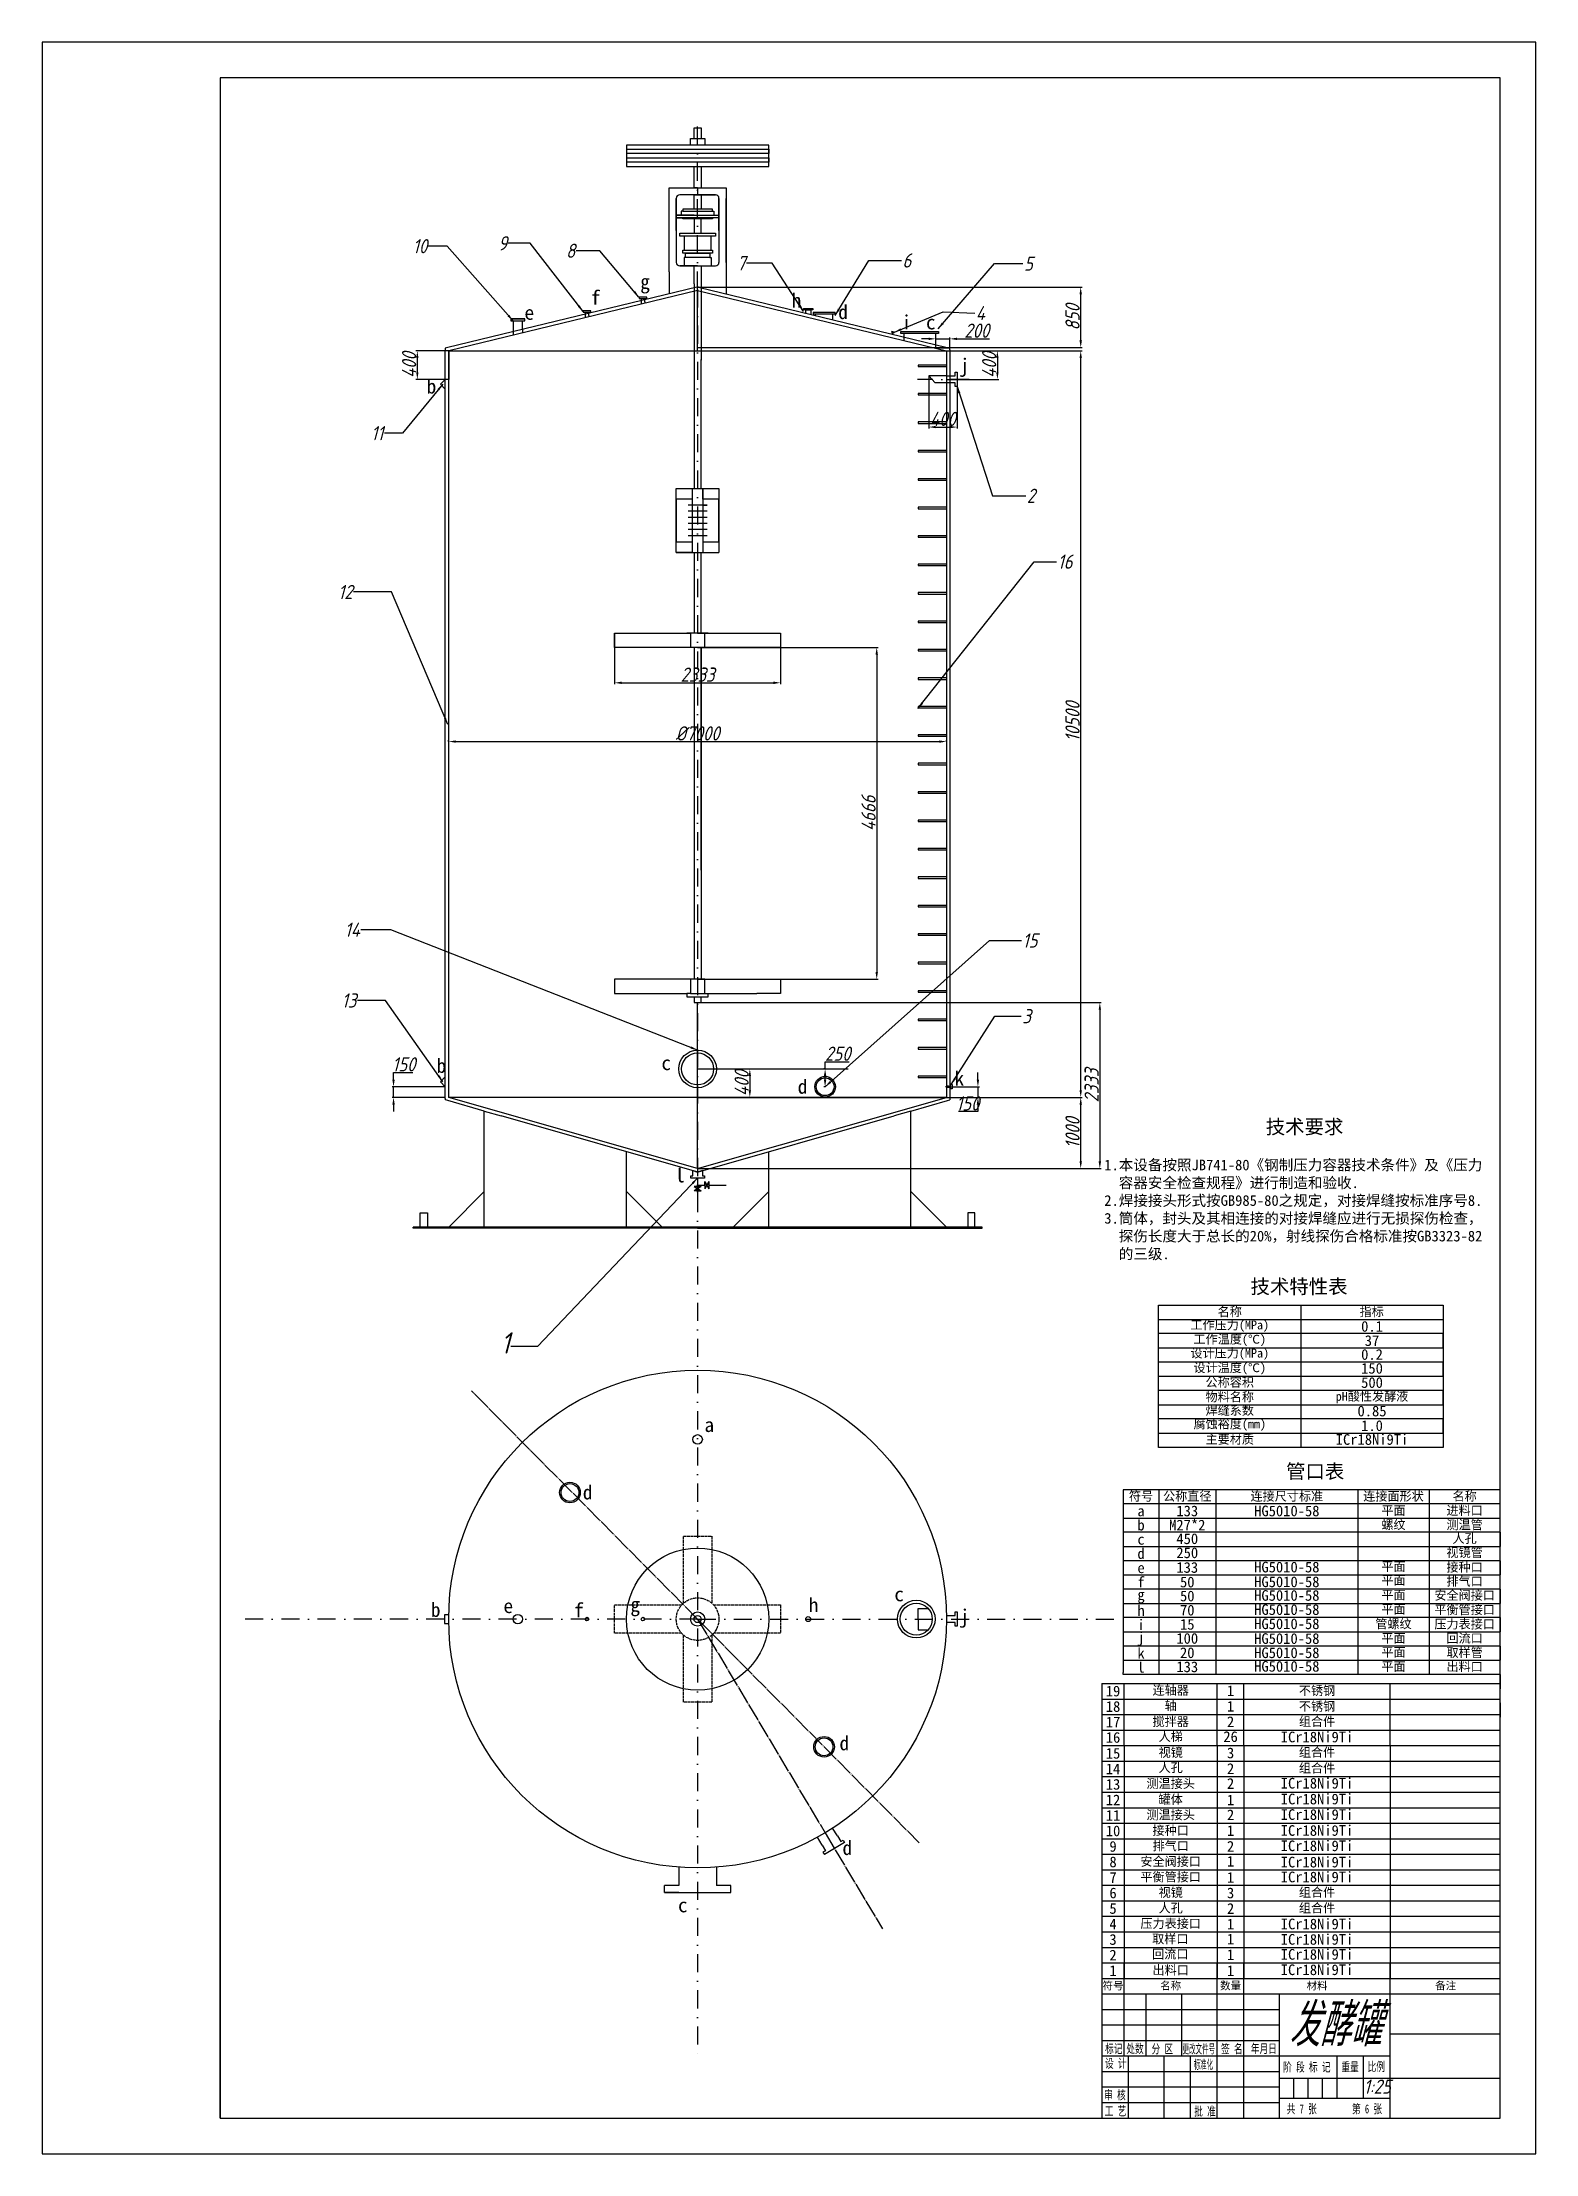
# Model space of a CAD drawing. Extents: x -6026 to -3926, y 36 to 3006.
import ezdxf
from ezdxf.enums import TextEntityAlignment as Align

# ---------------------------------------------------------------- set-up
doc = ezdxf.new("R2010")
doc.units = 0
for name, pattern in [('DASHDOTX2', [50.8, 25.4, -12.7, 0, -12.7]), ('点划线', [28, 25, -1, 1, -1]), ('虚线', [5, 4, -1])]:
    doc.linetypes.add(name, pattern=pattern)
doc.layers.get('DEFPOINTS').update_dxf_attribs({"linetype": 'CONTINUOUS'})
for name, color, linetype in [('图框标题栏-文字', 4, 'CONTINUOUS'), ('图框标题栏-粗线', 3, 'CONTINUOUS'), ('图框标题栏-细线', 7, 'CONTINUOUS'), ('文字及注释', 4, 'CONTINUOUS'), ('点划线', 1, '点划线'), ('粗实线', 3, 'CONTINUOUS'), ('虚线', 2, '虚线')]:
    doc.layers.add(name, color=color, linetype=linetype)
doc.styles.add('汉字', font='gbeitc.shx', dxfattribs={"bigfont": 'gbcbig.shx'})
doc.styles.add('长仿宋体', font='SIMFANG.TTF', dxfattribs={"width": 0.7})
doc.dimstyles.new('GB', dxfattribs={"dimtxt": 20, "dimasz": 10, "dimexe": 2, "dimexo": 0, "dimgap": 1.5, "dimtad": 1, "dimtoh": 1, "dimdec": 3, "dimtxsty": '汉字', "dimcen": 0, "dimclrd": 4, "dimclre": 4, "dimclrt": 4, "dimazin": 3, "dimtp": 0.21, "dimtm": 0.25, "dimtfac": 0.7, "dimtdec": 3, "dimtmove": 0, "dimatfit": 3, "dimtzin": 0})
doc.dimstyles.new('GB$7', dxfattribs={"dimtxt": 20, "dimasz": 10, "dimexe": 2, "dimexo": 0, "dimgap": 1.5, "dimtad": 1, "dimtoh": 1, "dimdec": 3, "dimtxsty": '汉字', "dimcen": 0, "dimclrd": 4, "dimclre": 4, "dimclrt": 4, "dimazin": 3, "dimtp": 0.21, "dimtm": 0.25, "dimtfac": 0.7, "dimtdec": 3, "dimtmove": 0, "dimatfit": 3, "dimtzin": 0})

msp = doc.modelspace()

# ---------------------------------------------------------------- texts
at = {"layer": '图框标题栏-文字', "style": '长仿宋体', "width": 0.7}
for s, p in [('标记', (-4531.6772, 177.1036)), ('处数', (-4501.9158, 177.1566)), ('分 区', (-4466.4306, 176.7873)), ('签 名', (-4368.7019, 176.8701)), ('年月日', (-4326.7353, 177.2165)), ('设 计', (-4531.8564, 156.4731)), ('阶 段 标 记', (-4281.3866, 151.3022)), ('重量', (-4199.4465, 151.3459)), ('比例', (-4162.6194, 151.8147)), ('审 核', (-4533.0295, 111.9883)), ('工 艺', (-4532.264, 89.41)), ('批 准', (-4406.4189, 89.0306)), ('共 7 张', (-4276.3027, 92.4962)), ('第 6 张', (-4184.5368, 92.4962))]:
    msp.add_text(s, height=12.47175, dxfattribs=at).set_placement(p)
at = {"layer": '图框标题栏-文字', "style": '长仿宋体'}
for s, width, p, p2 in [('更改文件号', 0.531361, (-4422.8898, 176.7717), (-4377.0381, 176.7717)), ('标准化', 0.520002, (-4406.9854, 154.8866), (-4380.0625, 154.8866))]:
    msp.add_text(s, height=12.47175, dxfattribs=dict(at, width=width)).set_placement(p, p2, align=Align.FIT)
at = {"layer": '文字及注释', "style": '汉字'}
for s, insert, char_height, width, attachment_point in [('{\\fSimSun|b0|i0|c134|p2;j}', (-4729.4122, 2547.8247), 20, 21.099301, 5), ('{\\fSimSun|b0|i0|c134|p2;b}', (-5464.8727, 1565.7368), 20, 44.390496, 5), ('{\\fSimSun|b0|i0|c134|p2;c}', (-5148.7975, 1569.6465), 20, 94.47986, 5), ('{\\fSimSun|b0|i0|c134|p2;d}', (-4957.1384, 1536.4414), 20, 59.387337, 5), ('{\\fSimSun|b0|i0|c134|p2;k}', (-4736.8102, 1548.0866), 20, 18.431462, 5), ('{\\fSimSun|b0|i0|c134|p2;技术要求}', (-4251.2427, 1479.0644), 20, 351.508055, 5), ('{\\fSimSun|b0|i0|c134|p2;1.本设备按照JB741-80《钢制压力容器技术条件》及《压力\\P  容器安全检查规程》进行制造和验收.\\P2.焊接接头形式按GB985-80之规定，对接焊缝按标准序号8.\\P3.筒体，封头及其相连接的对接焊缝应进行无损探伤检查，\\P  探伤长度大于总长的20%，射线探伤合格标准按GB3323-82\\P  的三级.}', (-4532.8847, 1433.9156), 15, 556.725526, 1), ('{\\fSimSun|b0|i0|c134|p2;l}', (-5129.4661, 1411.7595), 20, 71.596961, 5), ('{\\fSimSun|b0|i0|c134|p2;技术特性表}', (-4259.0024, 1254.3125), 20, 265.778082, 5), ('{\\fFangSong_GB2312|b0|i0|c134|p49;名称}', (-4356.3794, 1219.2346), 12.471747, 200, 5), ('{\\fFangSong_GB2312|b0|i0|c134|p49;指标}', (-4156.7934, 1219.2346), 12.471747, 200, 5), ('{\\fFangSong_GB2312|b0|i0|c134|p49;工作压力(MPa)}', (-4356.3794, 1199.6974), 12.471747, 200, 5), ('{\\fFangSong_GB2312|b0|i0|c134|p49;工作温度(℃)}', (-4356.3794, 1179.646), 12.471747, 200, 5), ('{\\fSimSun|b0|i0|c134|p2;0.1}', (-4156.3794, 1199.2587), 15, 200, 5), ('{\\fFangSong_GB2312|b0|i0|c134|p49;设计压力(MPa)}', (-4356.3794, 1160.1087), 12.471747, 200, 5), ('{\\fSimSun|b0|i0|c134|p2;0.2}', (-4156.3794, 1159.7517), 15, 200, 5), ('{\\fSimSun|b0|i0|c134|p2;37}', (-4156.3794, 1179.2346), 15, 200, 5), ('{\\fFangSong_GB2312|b0|i0|c134|p49;设计温度(℃)}', (-4356.3794, 1139.5431), 12.471747, 200, 5), ('{\\fFangSong_GB2312|b0|i0|c134|p49;公称容积}', (-4356.3794, 1120.0059), 12.471747, 200, 5), ('{\\fSimSun|b0|i0|c134|p2;150}', (-4156.3794, 1140.2687), 15, 200, 5), ('{\\fFangSong_GB2312|b0|i0|c134|p49;物料名称}', (-4356.3794, 1099.4403), 12.471747, 200, 5), ('{\\fFangSong_GB2312|b0|i0|c134|p49;pH酸性发酵液}', (-4156.3794, 1099.2346), 12.471747, 200, 5), ('{\\fSimSun|b0|i0|c134|p2;500}', (-4156.3794, 1120.2446), 15, 200, 5), ('{\\fFangSong_GB2312|b0|i0|c134|p49;腐蚀裕度(mm)}', (-4356.3794, 1060.3658), 12.471747, 200, 5), ('{\\fFangSong_GB2312|b0|i0|c134|p49;焊缝系数}', (-4356.3794, 1080.4172), 12.471747, 200, 5), ('{\\fSimSun|b0|i0|c134|p2;0.85}', (-4156.3794, 1080.1964), 15, 200, 5), ('{\\fSimSun|b0|i0|c134|p2;a}', (-5088.2063, 1060.6744), 20, 94.161916, 5), ('{\\fFangSong_GB2312|b0|i0|c134|p49;主要材质}', (-4356.3794, 1039.8002), 12.471747, 200, 5), ('{\\fSimSun|b0|i0|c134|p2;ICr18Ni9Ti}', (-4156.3794, 1040.1481), 15, 200, 5), ('{\\fSimSun|b0|i0|c134|p2;1.0}', (-4156.3794, 1059.6311), 15, 200, 5), ('{\\fSimSun|b0|i0|c134|p2;管口表}', (-4236.2965, 994.3031), 20, 324.869465, 5), ('{\\fSimSun|b0|i0|c134|p2;d}', (-5259.3067, 965.7862), 20, 59.387337, 5), ('{\\fFangSong_GB2312|b0|i0|c134|p49;符号}', (-4481.1592, 959.6846), 12.471747, 50, 5), ('{\\fFangSong_GB2312|b0|i0|c134|p49;公称直径}', (-4416.1592, 959.6846), 12.471747, 80, 5), ('{\\fFangSong_GB2312|b0|i0|c134|p49;连接尺寸标准}', (-4276.1592, 959.6846), 12.471747, 200, 5), ('{\\fFangSong_GB2312|b0|i0|c134|p49;连接面形状}', (-4126.1592, 959.6846), 12.471747, 100, 5), ('{\\fFangSong_GB2312|b0|i0|c134|p49;名称}', (-4026.1592, 959.6846), 12.471747, 100, 5), ('{\\fSimSun|b0|i0|c134|p2;a}', (-4481.1592, 939.6846), 15, 50, 5), ('{\\fSimSun|b0|i0|c134|p2;b}', (-4481.1592, 919.6846), 15, 50, 5), ('{\\fSimSun|b0|i0|c134|p2;M27*2}', (-4416.1592, 919.9193), 15, 80, 5), ('{\\fSimSun|b0|i0|c134|p2;133}', (-4416.1592, 939.6846), 15, 80, 5), ('{\\fSimSun|b0|i0|c134|p2;HG5010-58}', (-4276.1592, 939.6846), 15, 200, 5), ('{\\fSimSun|b0|i0|c134|p2;螺纹}', (-4126.1592, 919.6846), 12.471747, 100, 5), ('{\\fSimSun|b0|i0|c134|p2;平面}', (-4126.1592, 939.6846), 12.471747, 100, 5), ('{\\fSimSun|b0|i0|c134|p2;进料口}', (-4026.1592, 939.6846), 12.471747, 100, 5), ('{\\fSimSun|b0|i0|c134|p2;测温管}', (-4026.1592, 919.4626), 12.471747, 100, 5), ('{\\fSimSun|b0|i0|c134|p2;c}', (-4481.1592, 899.6846), 15, 50, 5), ('{\\fSimSun|b0|i0|c134|p2;450}', (-4416.1592, 900.5658), 15, 80, 5), ('{\\fSimSun|b0|i0|c134|p2;人孔}', (-4026.1592, 900.2775), 12.471747, 100, 5), ('{\\fSimSun|b0|i0|c134|p2;d}', (-4481.1592, 879.6846), 15, 50, 5), ('{\\fSimSun|b0|i0|c134|p2;e}', (-4481.1592, 859.6846), 15, 50, 5), ('{\\fSimSun|b0|i0|c134|p2;250}', (-4416.1592, 880.8005), 15, 80, 5), ('{\\fSimSun|b0|i0|c134|p2;133}', (-4416.1592, 860.174), 15, 80, 5), ('{\\fSimSun|b0|i0|c134|p2;HG5010-58}', (-4276.1592, 860.7233), 15, 200, 5), ('{\\fSimSun|b0|i0|c134|p2;平面}', (-4126.1592, 860.7233), 12.471747, 100, 5), ('{\\fSimSun|b0|i0|c134|p2;接种口}', (-4026.1592, 859.8334), 12.471747, 100, 5), ('{\\fSimSun|b0|i0|c134|p2;视镜管}', (-4026.1592, 880.574), 12.471747, 100, 5), ('{\\fSimSun|b0|i0|c134|p2;f}', (-4481.1592, 839.6846), 15, 50, 5), ('{\\fSimSun|b0|i0|c134|p2;50}', (-4416.1592, 839.6846), 15, 80, 5), ('{\\fSimSun|b0|i0|c134|p2;HG5010-58}', (-4276.1592, 839.9441), 15, 200, 5), ('{\\fSimSun|b0|i0|c134|p2;平面}', (-4126.1592, 841.6064), 12.471747, 100, 5), ('{\\fSimSun|b0|i0|c134|p2;排气口}', (-4026.1592, 840.1298), 12.471747, 100, 5), ('{\\fSimSun|b0|i0|c134|p2;b}', (-5472.9473, 800.5215), 20, 44.390496, 5), ('{\\fSimSun|b0|i0|c134|p2;j}', (-4729.4122, 788.4634), 20, 21.099301, 5), ('{\\fSimSun|b0|i0|c134|p2;g}', (-4481.1592, 819.6846), 15, 50, 5), ('{\\fSimSun|b0|i0|c134|p2;h}', (-4481.1592, 799.6846), 15, 50, 5), ('{\\fSimSun|b0|i0|c134|p2;50}', (-4416.1592, 820.0613), 15, 80, 5), ('{\\fSimSun|b0|i0|c134|p2;70}', (-4416.1592, 800.0922), 15, 80, 5), ('{\\fSimSun|b0|i0|c134|p2;HG5010-58}', (-4276.1592, 820.8271), 15, 200, 5), ('{\\fSimSun|b0|i0|c134|p2;HG5010-58}', (-4276.1592, 800.879), 15, 200, 5), ('{\\fSimSun|b0|i0|c134|p2;平面}', (-4126.1592, 820.8271), 12.471747, 100, 5), ('{\\fSimSun|b0|i0|c134|p2;平面}', (-4126.1592, 800.879), 12.471747, 100, 5), ('{\\fSimSun|b0|i0|c134|p2;平衡管接口}', (-4026.1592, 800.0856), 12.471747, 100, 5), ('{\\fSimSun|b0|i0|c134|p2;安全阀接口}', (-4026.1592, 820.3554), 12.471747, 100, 5), ('{\\fSimSun|b0|i0|c134|p2;i}', (-4481.1592, 779.6846), 15, 50, 5), ('{\\fSimSun|b0|i0|c134|p2;15}', (-4416.1592, 780.2027), 15, 80, 5), ('{\\fSimSun|b0|i0|c134|p2;HG5010-58}', (-4276.1592, 780.9309), 15, 200, 5), ('{\\fSimSun|b0|i0|c134|p2;管螺纹}', (-4126.1592, 780.1631), 12.471747, 100, 5), ('{\\fSimSun|b0|i0|c134|p2;压力表接口}', (-4026.1592, 779.8158), 12.471747, 100, 5), ('{\\fSimSun|b0|i0|c134|p2;j}', (-4481.1592, 759.6846), 15, 50, 5), ('{\\fSimSun|b0|i0|c134|p2;k}', (-4481.1592, 739.6846), 15, 50, 5), ('{\\fSimSun|b0|i0|c134|p2;100}', (-4416.1592, 760.3753), 15, 80, 5), ('{\\fSimSun|b0|i0|c134|p2;20}', (-4416.1592, 740.2229), 15, 80, 5), ('{\\fSimSun|b0|i0|c134|p2;HG5010-58}', (-4276.1592, 760.1516), 15, 200, 5), ('{\\fSimSun|b0|i0|c134|p2;HG5010-58}', (-4276.1592, 740.2035), 15, 200, 5), ('{\\fSimSun|b0|i0|c134|p2;平面}', (-4126.1592, 760.1516), 12.471747, 100, 5), ('{\\fSimSun|b0|i0|c134|p2;平面}', (-4126.1592, 740.2035), 12.471747, 100, 5), ('{\\fSimSun|b0|i0|c134|p2;取样管}', (-4026.1592, 739.7368), 12.471747, 100, 5), ('{\\fSimSun|b0|i0|c134|p2;回流口}', (-4026.1592, 760.0066), 12.471747, 100, 5), ('{\\fSimSun|b0|i0|c134|p2;l}', (-4481.1592, 719.6846), 15, 50, 5), ('{\\fSimSun|b0|i0|c134|p2;133}', (-4416.1592, 720.3956), 15, 80, 5), ('{\\fSimSun|b0|i0|c134|p2;HG5010-58}', (-4276.1592, 721.0865), 15, 200, 5), ('{\\fSimSun|b0|i0|c134|p2;平面}', (-4126.1592, 720.2553), 12.471747, 100, 5), ('{\\fSimSun|b0|i0|c134|p2;出料口}', (-4026.1592, 719.9277), 12.471747, 100, 5), ('{\\fSimSun|b0|i0|c134|p2;19}', (-4520.5273, 686.3108), 15, 31.179367, 5), ('{\\fSimSun|b0|i0|c134|p2;连轴器}', (-4439.4609, 686.7994), 12.471747, 130.95334, 5), ('{\\fSimSun|b0|i0|c134|p2;1}', (-4355.2766, 686.7817), 15, 37.41524, 5), ('{\\fSimSun|b0|i0|c134|p2;不锈钢}', (-4233.6771, 686.2171), 12.471747, 205.78382, 5), ('{\\fSimSun|b0|i0|c134|p2;18}', (-4520.5273, 664.5812), 15, 31.179367, 5), ('{\\fSimSun|b0|i0|c134|p2;轴}', (-4439.4609, 665.0699), 12.471747, 130.95334, 5), ('{\\fSimSun|b0|i0|c134|p2;1}', (-4355.2766, 665.0522), 15, 37.41524, 5), ('{\\fSimSun|b0|i0|c134|p2;不锈钢}', (-4233.6771, 664.1724), 12.471747, 205.78382, 5), ('{\\fSimSun|b0|i0|c134|p2;d}', (-4898.4097, 612.9286), 20, 59.387337, 5), ('{\\fSimSun|b0|i0|c134|p2;17}', (-4520.5273, 642.8517), 15, 31.179367, 5), ('{\\fSimSun|b0|i0|c134|p2;16}', (-4520.5273, 621.1222), 15, 31.179367, 5), ('{\\fSimSun|b0|i0|c134|p2;搅拌器}', (-4439.4609, 642.7195), 12.471747, 130.95334, 5), ('{\\fSimSun|b0|i0|c134|p2;人梯}', (-4439.4609, 621.6109), 12.471747, 130.95334, 5), ('{\\fSimSun|b0|i0|c134|p2;26}', (-4355.2766, 622.214), 15, 37.41524, 5), ('{\\fSimSun|b0|i0|c134|p2;2}', (-4355.2766, 643.3227), 15, 37.41524, 5), ('{\\fSimSun|b0|i0|c134|p2;ICr18Ni9Ti}', (-4233.6771, 621.7015), 15, 205.78382, 5), ('{\\fSimSun|b0|i0|c134|p2;组合件}', (-4233.6771, 642.8389), 12.471747, 205.78382, 5), ('{\\fSimSun|b0|i0|c134|p2;15}', (-4520.5273, 598.7719), 15, 31.179367, 5), ('{\\fSimSun|b0|i0|c134|p2;视镜}', (-4439.4609, 599.2605), 12.471747, 130.95334, 5), ('{\\fSimSun|b0|i0|c134|p2;3}', (-4355.2766, 599.2605), 15, 37.41524, 5), ('{\\fSimSun|b0|i0|c134|p2;组合件}', (-4233.6771, 599.4606), 12.471747, 205.78382, 5), ('{\\fSimSun|b0|i0|c134|p2;14}', (-4520.5273, 576.9463), 15, 31.179367, 5), ('{\\fSimSun|b0|i0|c134|p2;人孔}', (-4439.4609, 578.0342), 12.471747, 130.95334, 5), ('{\\fSimSun|b0|i0|c134|p2;2}', (-4355.2766, 577.3338), 15, 37.41524, 5), ('{\\fSimSun|b0|i0|c134|p2;ICr18Ni9Ti}', (-4233.6771, 556.6694), 15, 205.78382, 5), ('{\\fSimSun|b0|i0|c134|p2;组合件}', (-4233.6771, 577.3338), 12.471747, 205.78382, 5), ('{\\fSimSun|b0|i0|c134|p2;13}', (-4520.5273, 555.1208), 15, 31.179367, 5), ('{\\fSimSun|b0|i0|c134|p2;12}', (-4520.5273, 533.2952), 15, 31.179367, 5), ('{\\fSimSun|b0|i0|c134|p2;测温接头}', (-4439.4609, 555.5361), 12.471747, 130.95334, 5), ('{\\fSimSun|b0|i0|c134|p2;罐体}', (-4439.4609, 533.2952), 12.471747, 130.95334, 5), ('{\\fSimSun|b0|i0|c134|p2;2}', (-4355.2766, 556.4017), 15, 37.41524, 5), ('{\\fSimSun|b0|i0|c134|p2;1}', (-4355.2766, 533.3018), 15, 37.41524, 5), ('{\\fSimSun|b0|i0|c134|p2;ICr18Ni9Ti}', (-4233.6771, 534.4543), 15, 205.78382, 5), ('{\\fSimSun|b0|i0|c134|p2;11}', (-4520.5273, 511.4696), 15, 31.179367, 5), ('{\\fSimSun|b0|i0|c134|p2;测温接头}', (-4439.4609, 511.4696), 12.471747, 130.95334, 5), ('{\\fSimSun|b0|i0|c134|p2;2}', (-4355.2766, 512.3352), 15, 37.41524, 5), ('{\\fSimSun|b0|i0|c134|p2;ICr18Ni9Ti}', (-4233.6771, 512.6029), 15, 205.78382, 5), ('{\\fSimSun|b0|i0|c134|p2;d}', (-4894.1875, 465.6509), 20, 59.387337, 5), ('{\\fSimSun|b0|i0|c134|p2;10}', (-4520.5273, 489.6441), 15, 31.179367, 5), ('{\\fSimSun|b0|i0|c134|p2;9}', (-4520.5273, 467.8185), 15, 31.179367, 5), ('{\\fSimSun|b0|i0|c134|p2;接种口}', (-4439.4609, 489.6441), 12.471747, 130.95334, 5), ('{\\fSimSun|b0|i0|c134|p2;排气口}', (-4439.4609, 467.8185), 12.471747, 130.95334, 5), ('{\\fSimSun|b0|i0|c134|p2;2}', (-4355.2766, 468.0722), 15, 37.41524, 5), ('{\\fSimSun|b0|i0|c134|p2;1}', (-4355.2766, 490.1594), 15, 37.41524, 5), ('{\\fSimSun|b0|i0|c134|p2;ICr18Ni9Ti}', (-4233.6771, 490.1913), 15, 205.78382, 5), ('{\\fSimSun|b0|i0|c134|p2;ICr18Ni9Ti}', (-4233.6771, 468.6195), 15, 205.78382, 5), ('{\\fSimSun|b0|i0|c134|p2;8}', (-4520.5273, 445.993), 15, 31.179367, 5), ('{\\fSimSun|b0|i0|c134|p2;安全阀接口}', (-4439.4609, 445.993), 12.471747, 130.95334, 5), ('{\\fSimSun|b0|i0|c134|p2;1}', (-4355.2766, 447.0159), 15, 37.41524, 5), ('{\\fSimSun|b0|i0|c134|p2;ICr18Ni9Ti}', (-4233.6771, 445.7788), 15, 205.78382, 5), ('{\\fSimSun|b0|i0|c134|p2;7}', (-4520.5273, 424.1674), 15, 31.179367, 5), ('{\\fSimSun|b0|i0|c134|p2;平衡管接口}', (-4439.4609, 424.1674), 12.471747, 130.95334, 5), ('{\\fSimSun|b0|i0|c134|p2;1}', (-4355.2766, 424.3313), 15, 37.41524, 5), ('{\\fSimSun|b0|i0|c134|p2;ICr18Ni9Ti}', (-4233.6771, 424.7955), 15, 205.78382, 5), ('{\\fSimSun|b0|i0|c134|p2;5}', (-4520.5273, 380.5163), 15, 31.179367, 5), ('{\\fSimSun|b0|i0|c134|p2;6}', (-4520.5273, 402.3419), 15, 31.179367, 5), ('{\\fSimSun|b0|i0|c134|p2;视镜}', (-4439.4609, 402.3419), 12.471747, 130.95334, 5), ('{\\fSimSun|b0|i0|c134|p2;人孔}', (-4439.4609, 380.5163), 12.471747, 130.95334, 5), ('{\\fSimSun|b0|i0|c134|p2;3}', (-4355.2766, 402.3419), 15, 37.41524, 5), ('{\\fSimSun|b0|i0|c134|p2;2}', (-4355.2766, 380.5163), 15, 37.41524, 5), ('{\\fSimSun|b0|i0|c134|p2;组合件}', (-4233.6771, 402.5419), 12.471747, 205.78382, 5), ('{\\fSimSun|b0|i0|c134|p2;组合件}', (-4233.6771, 380.5163), 12.471747, 205.78382, 5), ('{\\fSimSun|b0|i0|c134|p2;4}', (-4520.5273, 358.6907), 15, 31.179367, 5), ('{\\fSimSun|b0|i0|c134|p2;压力表接口}', (-4439.4609, 358.6907), 12.471747, 130.95334, 5), ('{\\fSimSun|b0|i0|c134|p2;1}', (-4355.2766, 358.7964), 15, 37.41524, 5), ('{\\fSimSun|b0|i0|c134|p2;ICr18Ni9Ti}', (-4233.6771, 358.6907), 15, 205.78382, 5), ('{\\fSimSun|b0|i0|c134|p2;3}', (-4520.5273, 336.8652), 15, 31.179367, 5), ('{\\fSimSun|b0|i0|c134|p2;取样口}', (-4440.0386, 337.0347), 12.471747, 130.95334, 5), ('{\\fSimSun|b0|i0|c134|p2;1}', (-4355.2766, 337.6805), 15, 37.41524, 5), ('{\\fSimSun|b0|i0|c134|p2;ICr18Ni9Ti}', (-4233.6771, 337.0357), 15, 205.78382, 5), ('{\\fSimSun|b0|i0|c134|p2;2}', (-4520.5273, 315.0396), 15, 31.179367, 5), ('{\\fSimSun|b0|i0|c134|p2;1}', (-4520.5273, 293.2141), 15, 31.179367, 5), ('{\\fSimSun|b0|i0|c134|p2;回流口}', (-4440.0386, 315.725), 12.471747, 130.95334, 5), ('{\\fSimSun|b0|i0|c134|p2;出料口}', (-4439.4609, 293.2141), 12.471747, 130.95334, 5), ('{\\fSimSun|b0|i0|c134|p2;1}', (-4355.2766, 315.725), 15, 37.41524, 5), ('{\\fSimSun|b0|i0|c134|p2;1}', (-4355.2766, 293.2141), 15, 37.41524, 5), ('{\\fSimSun|b0|i0|c134|p2;ICr18Ni9Ti}', (-4233.6771, 315.9506), 15, 205.78382, 5), ('{\\fSimSun|b0|i0|c134|p2;ICr18Ni9Ti}', (-4233.6771, 294.2955), 15, 205.78382, 5), ('{\\fFangSong_GB2312|b0|i0|c134|p49;符号}', (-4520.5273, 271.3885), 10.826169, 31.179367, 5), ('{\\fFangSong_GB2312|b0|i0|c134|p49;名称}', (-4439.4609, 271.3885), 10.826169, 130.95334, 5), ('{\\fFangSong_GB2312|b0|i0|c134|p49;数量}', (-4355.2766, 271.3885), 10.826169, 37.41524, 5), ('{\\fFangSong_GB2312|b0|i0|c134|p49;材料}', (-4233.6771, 271.3885), 10.826169, 205.78382, 5), ('{\\fFangSong_GB2312|b0|i0|c134|p49;备注}', (-4052.8368, 271.3885), 10.826169, 155.896834, 5), ('发酵罐', (-4208.7336, 216.8246), 60, 155.896834, 5), ('{\\W0.245762; }1:25', (-4168.1036, 140.0597), 20, 37.41524, 1)]:
    msp.add_mtext(s, dxfattribs=dict(at, insert=insert, char_height=char_height, width=width, attachment_point=attachment_point))
at = {"layer": '文字及注释', "color": 4, "width": 1, "style": '汉字'}
for s, insert, char_height, attachment_point in [('2', (-4641.7814, 2377.6568), 20, 1), ('3', (-4648.0335, 1645.6495), 20, 1), ('1', (-5368.8587, 1161.001), 30, 9)]:
    msp.add_mtext(s, dxfattribs=dict(at, insert=insert, char_height=char_height, attachment_point=attachment_point))
at = {"layer": '粗实线', "color": 4, "char_height": 20, "width": 1, "style": '汉字'}
for s, insert, attachment_point in [('9', (-5372.5474, 2712.8376), 9), ('10', (-5484.9656, 2708.717), 9), ('8', (-5276.8432, 2702.292), 9), ('7', (-5037.4352, 2684.7687), 9), ('6', (-4816.6358, 2708.6022), 1), ('5', (-4645.7271, 2704.2044), 1), ('4', (-4713.5218, 2634.6785), 1), ('11', (-5546.6524, 2445.6961), 9), ('16', (-4598.4908, 2284.9648), 1), ('12', (-5589.9246, 2222.3475), 9), ('14', (-5579.6299, 1747.2493), 9), ('15', (-4647.8163, 1752.0812), 1), ('13', (-5584.6077, 1647.7712), 9)]:
    msp.add_mtext(s, dxfattribs=dict(at, insert=insert, attachment_point=attachment_point))
at = {"layer": '粗实线', "char_height": 20, "attachment_point": 5, "style": '汉字'}
for s, insert, width in [('{\\fSimSun|b0|i0|c134|p2;\\C4;g}', (-5178.5217, 2665.4376), 9.372542), ('{\\fNSimSun|b0|i0|c134|p49;\\C4;f}', (-5248.1056, 2646.4102), 0.435597), ('{\\fSimSun|b0|i0|c134|p2;\\C4;h}', (-4965.6669, 2642.2405), 75.344746), ('{\\fSimSun|b0|i0|c134|p2;\\C4;e}', (-5341.3302, 2625.0542), 16.929263), ('{\\fSimSun|b0|i0|c134|p2;\\C4;d}', (-4900.1646, 2625.9378), 72.99161), ('{\\fSimSun|b0|i0|c134|p2;\\C4;i}', (-4810.9198, 2611.718), 21.857422), ('{\\fSimSun|b0|i0|c134|p2;\\C4;c}', (-4776.7877, 2611.4977), 46.370311), ('{\\fSimSun|b0|i0|c134|p2;\\C4;b}', (-5478.9013, 2521.2652), 16.99448), ('{\\fSimSun|b0|i0|c134|p2;\\C4;e}', (-5370.8827, 805.948), 16.929263), ('{\\fNSimSun|b0|i0|c134|p49;\\C4;f}', (-5271.654, 800.2235), 0.435597), ('{\\fSimSun|b0|i0|c134|p2;\\C4;g}', (-5192.3963, 804.7831), 9.372542), ('{\\fSimSun|b0|i0|c134|p2;\\C4;h}', (-4941.6829, 807.4399), 75.344746), ('{\\fSimSun|b0|i0|c134|p2;\\C4;c}', (-4821.3145, 822.5284), 46.370311), ('{\\fSimSun|b0|i0|c134|p2;\\C4;c}', (-5125.4777, 385.0834), 46.370311)]:
    msp.add_mtext(s, dxfattribs=dict(at, insert=insert, width=width))

# ---------------------------------------------------------------- blocks, each defined once
blk = doc.blocks.new('*D7')
at = {"layer": 'DEFPOINTS', "color": 0}
for p in [(-4754.7, 2571.4), (-4566, 2571.4), (-4754.7, 1521.4)]:
    blk.add_point(p, dxfattribs=at)
at = {"layer": '粗实线', "color": 4}
for p, q in [((-4754.7, 2571.4), (-4564, 2571.4)), ((-4566, 1531.4), (-4566, 2561.4)), ((-4754.7, 1521.4), (-4564, 1521.4))]:
    blk.add_line(p, q, dxfattribs=at)
for points in [[(-4567.6, 2561.4), (-4564.3, 2561.4), (-4566, 2571.4)], [(-4567.6, 1531.4), (-4564.3, 1531.4), (-4566, 1521.4)]]:
    blk.add_solid(points, dxfattribs=at)
at = {"layer": '粗实线', "color": 4, "insert": (-4577.5, 2050), "char_height": 20, "attachment_point": 5, "rotation": 90, "style": '汉字'}
blk.add_mtext('10500', dxfattribs=at)
blk = doc.blocks.new('*D8')
at = {"layer": 'DEFPOINTS', "color": 0}
for p in [(-5104.7, 1561.4), (-5104.7, 1521.4), (-5031.2, 1521.4)]:
    blk.add_point(p, dxfattribs=at)
at = {"layer": '粗实线', "color": 4}
for p, q in [((-5104.7, 1561.4), (-5029.2, 1561.4)), ((-5031.2, 1551.4), (-5031.2, 1531.4)), ((-5104.7, 1521.4), (-5029.2, 1521.4))]:
    blk.add_line(p, q, dxfattribs=at)
for points in [[(-5032.9, 1551.4), (-5029.6, 1551.4), (-5031.2, 1561.4)], [(-5032.9, 1531.4), (-5029.6, 1531.4), (-5031.2, 1521.4)]]:
    blk.add_solid(points, dxfattribs=at)
at = {"layer": '粗实线', "color": 4, "insert": (-5042.7, 1541.4), "char_height": 20, "attachment_point": 5, "rotation": 90, "style": '汉字'}
blk.add_mtext('400', dxfattribs=at)
blk = doc.blocks.new('*D9')
at = {"layer": 'DEFPOINTS', "color": 0}
for p in [(-4925.4, 1561.4), (-4925.4, 1561.4), (-4925.4, 1536.4)]:
    blk.add_point(p, dxfattribs=at)
at = {"layer": '粗实线', "color": 4}
for p, q in [((-4925.4, 1561.4), (-4927.4, 1561.4)), ((-4925.4, 1561.4), (-4925.4, 1571.4)), ((-4925.4, 1571.4), (-4891.4, 1571.4)), ((-4925.4, 1546.4), (-4925.4, 1551.4)), ((-4925.4, 1536.4), (-4927.4, 1536.4))]:
    blk.add_line(p, q, dxfattribs=at)
for points in [[(-4927.1, 1551.4), (-4923.7, 1551.4), (-4925.4, 1561.4)], [(-4927.1, 1546.4), (-4923.7, 1546.4), (-4925.4, 1536.4)]]:
    blk.add_solid(points, dxfattribs=at)
at = {"layer": '粗实线', "color": 4, "insert": (-4907.6, 1582.9), "char_height": 20, "attachment_point": 5, "style": '汉字'}
blk.add_mtext('250', dxfattribs=at)
blk = doc.blocks.new('*D10')
at = {"layer": 'DEFPOINTS', "color": 0}
for p in [(-4753.3, 1536.4), (-4753.3, 1521.4), (-4710.5, 1521.4)]:
    blk.add_point(p, dxfattribs=at)
at = {"layer": '粗实线', "color": 4}
for p, q in [((-4710.5, 1546.4), (-4710.5, 1556.4)), ((-4753.3, 1536.4), (-4708.5, 1536.4)), ((-4753.3, 1521.4), (-4708.5, 1521.4)), ((-4710.5, 1536.4), (-4710.5, 1521.4)), ((-4710.5, 1501.4), (-4737.8, 1501.4)), ((-4710.5, 1511.4), (-4710.5, 1501.4))]:
    blk.add_line(p, q, dxfattribs=at)
for points in [[(-4712.2, 1546.4), (-4708.8, 1546.4), (-4710.5, 1536.4)], [(-4712.2, 1511.4), (-4708.8, 1511.4), (-4710.5, 1521.4)]]:
    blk.add_solid(points, dxfattribs=at)
at = {"layer": '粗实线', "color": 4, "insert": (-4724.9, 1512.9), "char_height": 20, "attachment_point": 5, "style": '汉字'}
blk.add_mtext('150', dxfattribs=at)
blk = doc.blocks.new('*D11')
at = {"layer": 'DEFPOINTS', "color": 0}
for p in [(-5104.7, 1521.4), (-4566, 1521.4), (-5104.7, 1421.4)]:
    blk.add_point(p, dxfattribs=at)
at = {"layer": '粗实线', "color": 4}
for p, q in [((-5104.7, 1521.4), (-4564, 1521.4)), ((-4566, 1431.4), (-4566, 1511.4)), ((-5104.7, 1421.4), (-4564, 1421.4))]:
    blk.add_line(p, q, dxfattribs=at)
for points in [[(-4567.6, 1511.4), (-4564.3, 1511.4), (-4566, 1521.4)], [(-4567.6, 1431.4), (-4564.3, 1431.4), (-4566, 1421.4)]]:
    blk.add_solid(points, dxfattribs=at)
at = {"layer": '粗实线', "color": 4, "insert": (-4577.5, 1471.4), "char_height": 20, "attachment_point": 5, "rotation": 90, "style": '汉字'}
blk.add_mtext('1000', dxfattribs=at)
blk = doc.blocks.new('*D12')
at = {"layer": 'DEFPOINTS', "color": 0}
for p in [(-4754.7, 2571.4), (-4754.7, 2531.4), (-4683.2, 2531.4)]:
    blk.add_point(p, dxfattribs=at)
at = {"layer": '粗实线', "color": 4}
for p, q in [((-4754.7, 2571.4), (-4681.2, 2571.4)), ((-4683.2, 2561.4), (-4683.2, 2541.4)), ((-4754.7, 2531.4), (-4681.2, 2531.4))]:
    blk.add_line(p, q, dxfattribs=at)
for points in [[(-4684.8, 2561.4), (-4681.5, 2561.4), (-4683.2, 2571.4)], [(-4684.8, 2541.4), (-4681.5, 2541.4), (-4683.2, 2531.4)]]:
    blk.add_solid(points, dxfattribs=at)
at = {"layer": '粗实线', "color": 4, "insert": (-4694.7, 2551.4), "char_height": 20, "attachment_point": 5, "rotation": 90, "style": '汉字'}
blk.add_mtext('400', dxfattribs=at)
blk = doc.blocks.new('*D13')
at = {"layer": 'DEFPOINTS', "color": 0}
for p in [(-4779.7, 2536.4), (-4739.7, 2536.4), (-4739.7, 2464.3)]:
    blk.add_point(p, dxfattribs=at)
at = {"layer": '粗实线', "color": 4}
for p, q in [((-4779.7, 2536.4), (-4779.7, 2462.3)), ((-4739.7, 2536.4), (-4739.7, 2462.3)), ((-4769.7, 2464.3), (-4749.7, 2464.3))]:
    blk.add_line(p, q, dxfattribs=at)
for points in [[(-4769.7, 2466), (-4769.7, 2462.6), (-4779.7, 2464.3)], [(-4749.7, 2466), (-4749.7, 2462.6), (-4739.7, 2464.3)]]:
    blk.add_solid(points, dxfattribs=at)
at = {"layer": '粗实线', "color": 4, "insert": (-4759.7, 2475.8), "char_height": 20, "attachment_point": 5, "style": '汉字'}
blk.add_mtext('400', dxfattribs=at)
blk = doc.blocks.new('*D14')
at = {"layer": 'DEFPOINTS', "color": 0}
for p in [(-5454.7, 2571.4), (-5498.8, 2531.4), (-5454.7, 2531.4)]:
    blk.add_point(p, dxfattribs=at)
at = {"layer": '粗实线', "color": 4}
for p, q in [((-5454.7, 2571.4), (-5500.8, 2571.4)), ((-5498.8, 2561.4), (-5498.8, 2541.4)), ((-5454.7, 2531.4), (-5500.8, 2531.4))]:
    blk.add_line(p, q, dxfattribs=at)
for points in [[(-5500.4, 2561.4), (-5497.1, 2561.4), (-5498.8, 2571.4)], [(-5500.4, 2541.4), (-5497.1, 2541.4), (-5498.8, 2531.4)]]:
    blk.add_solid(points, dxfattribs=at)
at = {"layer": '粗实线', "color": 4, "insert": (-5510.3, 2551.4), "char_height": 20, "attachment_point": 5, "rotation": 90, "style": '汉字'}
blk.add_mtext('400', dxfattribs=at)
blk = doc.blocks.new('*D15')
at = {"layer": 'DEFPOINTS', "color": 0}
for p in [(-5104.7, 2661.1), (-4566, 2661.1), (-5104.7, 2576.1)]:
    blk.add_point(p, dxfattribs=at)
at = {"layer": '粗实线', "color": 4}
for p, q in [((-5104.7, 2661.1), (-4564, 2661.1)), ((-4566, 2586.1), (-4566, 2651.1)), ((-5104.7, 2576.1), (-4564, 2576.1))]:
    blk.add_line(p, q, dxfattribs=at)
for points in [[(-4567.7, 2651.1), (-4564.3, 2651.1), (-4566, 2661.1)], [(-4567.7, 2586.1), (-4564.3, 2586.1), (-4566, 2576.1)]]:
    blk.add_solid(points, dxfattribs=at)
at = {"layer": '粗实线', "color": 4, "insert": (-4577.5, 2618.6), "char_height": 20, "attachment_point": 5, "rotation": 90, "style": '汉字'}
blk.add_mtext('850', dxfattribs=at)
blk = doc.blocks.new('*D16')
at = {"layer": 'DEFPOINTS', "color": 0}
for p in [(-5454.7, 2021.9), (-4754.7, 2021.9), (-4754.7, 2021.9)]:
    blk.add_point(p, dxfattribs=at)
at = {"layer": '粗实线', "color": 4}
for p, q in [((-5454.7, 2021.9), (-5454.7, 2023.9)), ((-5444.7, 2021.9), (-4764.7, 2021.9)), ((-4754.7, 2021.9), (-4754.7, 2023.9))]:
    blk.add_line(p, q, dxfattribs=at)
for points in [[(-5444.7, 2023.6), (-5444.7, 2020.3), (-5454.7, 2021.9)], [(-4764.7, 2023.6), (-4764.7, 2020.3), (-4754.7, 2021.9)]]:
    blk.add_solid(points, dxfattribs=at)
at = {"layer": '粗实线', "color": 4, "insert": (-5104.7, 2033.4), "char_height": 20, "attachment_point": 5, "style": '汉字'}
blk.add_mtext('%%c7000', dxfattribs=at)
blk = doc.blocks.new('*D18')
at = {"layer": 'DEFPOINTS', "color": 0}
for p in [(-5532.2, 1536.4), (-5459.4, 1536.4), (-5459.4, 1521.4)]:
    blk.add_point(p, dxfattribs=at)
at = {"layer": '文字及注释', "color": 4}
for p, q in [((-5532.2, 1546.4), (-5532.2, 1556.4)), ((-5532.2, 1556.4), (-5504.9, 1556.4)), ((-5459.4, 1536.4), (-5534.2, 1536.4)), ((-5459.4, 1521.4), (-5534.2, 1521.4)), ((-5532.2, 1521.4), (-5532.2, 1536.4)), ((-5532.2, 1511.4), (-5532.2, 1501.4))]:
    blk.add_line(p, q, dxfattribs=at)
for points in [[(-5533.9, 1546.4), (-5530.5, 1546.4), (-5532.2, 1536.4)], [(-5533.9, 1511.4), (-5530.5, 1511.4), (-5532.2, 1521.4)]]:
    blk.add_solid(points, dxfattribs=at)
at = {"layer": '文字及注释', "color": 4, "insert": (-5517.8, 1567.9), "char_height": 20, "attachment_point": 5, "style": '汉字'}
blk.add_mtext('150', dxfattribs=at)
blk = doc.blocks.new('*D25')
at = {"layer": 'DEFPOINTS', "color": 0}
for p in [(-4749.9, 2588.4), (-4769.9, 2575.2), (-4749.9, 2575.2)]:
    blk.add_point(p, dxfattribs=at)
at = {"layer": '文字及注释', "color": 4}
for p, q in [((-4779.9, 2588.4), (-4789.9, 2588.4)), ((-4769.9, 2575.2), (-4769.9, 2590.4)), ((-4769.9, 2588.4), (-4749.9, 2588.4)), ((-4749.9, 2575.2), (-4749.9, 2590.4)), ((-4739.9, 2588.4), (-4694.4, 2588.4))]:
    blk.add_line(p, q, dxfattribs=at)
for points in [[(-4779.9, 2590.1), (-4779.9, 2586.7), (-4769.9, 2588.4)], [(-4739.9, 2590.1), (-4739.9, 2586.7), (-4749.9, 2588.4)]]:
    blk.add_solid(points, dxfattribs=at)
at = {"layer": '文字及注释', "color": 4, "insert": (-4712.2, 2599.9), "char_height": 20, "attachment_point": 5, "style": '汉字'}
blk.add_mtext('200', dxfattribs=at)
blk = doc.blocks.new('*D26')
at = {"layer": 'DEFPOINTS', "color": 0}
for p in [(-5104.7, 1654.7), (-5104.7, 1421.4), (-4539.1, 1421.4)]:
    blk.add_point(p, dxfattribs=at)
at = {"layer": '文字及注释', "color": 4}
for p, q in [((-5104.7, 1654.7), (-4537.1, 1654.7)), ((-4539.1, 1644.7), (-4539.1, 1431.4)), ((-5104.7, 1421.4), (-4537.1, 1421.4))]:
    blk.add_line(p, q, dxfattribs=at)
for points in [[(-4540.8, 1644.7), (-4537.4, 1644.7), (-4539.1, 1654.7)], [(-4540.8, 1431.4), (-4537.4, 1431.4), (-4539.1, 1421.4)]]:
    blk.add_solid(points, dxfattribs=at)
at = {"layer": '文字及注释', "color": 4, "insert": (-4550.6, 1538.1), "char_height": 20, "attachment_point": 5, "rotation": 90, "style": '汉字'}
blk.add_mtext('2333', dxfattribs=at)
blk = doc.blocks.new('*D27')
at = {"layer": 'DEFPOINTS', "color": 0}
for p in [(-5104.7, 2154.3), (-5104.7, 1687.7), (-4852.8, 1687.7)]:
    blk.add_point(p, dxfattribs=at)
at = {"layer": '文字及注释', "color": 4}
for p, q in [((-5104.7, 2154.3), (-4850.8, 2154.3)), ((-4852.8, 2144.3), (-4852.8, 1697.7)), ((-5104.7, 1687.7), (-4850.8, 1687.7))]:
    blk.add_line(p, q, dxfattribs=at)
for points in [[(-4854.5, 2144.3), (-4851.1, 2144.3), (-4852.8, 2154.3)], [(-4854.5, 1697.7), (-4851.1, 1697.7), (-4852.8, 1687.7)]]:
    blk.add_solid(points, dxfattribs=at)
at = {"layer": '文字及注释', "color": 4, "insert": (-4864.3, 1921), "char_height": 20, "attachment_point": 5, "rotation": 90, "style": '汉字'}
blk.add_mtext('4666', dxfattribs=at)
blk = doc.blocks.new('*D28')
at = {"layer": 'DEFPOINTS', "color": 0}
for p in [(-5221.3, 2174.3), (-4988, 2174.3), (-4988, 2104.6)]:
    blk.add_point(p, dxfattribs=at)
at = {"layer": '文字及注释', "color": 4}
for p, q in [((-5221.3, 2174.3), (-5221.3, 2102.6)), ((-4988, 2174.3), (-4988, 2102.6)), ((-5211.3, 2104.6), (-4998, 2104.6))]:
    blk.add_line(p, q, dxfattribs=at)
for points in [[(-5211.3, 2106.3), (-5211.3, 2102.9), (-5221.3, 2104.6)], [(-4998, 2106.3), (-4998, 2102.9), (-4988, 2104.6)]]:
    blk.add_solid(points, dxfattribs=at)
at = {"layer": '文字及注释', "color": 4, "insert": (-5104.7, 2116.1), "char_height": 20, "attachment_point": 5, "style": '汉字'}
blk.add_mtext('2333', dxfattribs=at)

# ---------------------------------------------------------------- dimensions: what is measured, and where the dimension line sits
at = {"layer": '文字及注释'}
for base, p1, p2, text, picture, middle in [((-4749.9045, 2588.3864), (-4769.9045, 2575.1837), (-4749.9045, 2575.1837), '200', '*D25', (-4712.1545, 2599.8864)), ((-4988.0145, 2104.6058), (-5221.3145, 2174.3414), (-4988.0145, 2174.3414), '2333', '*D28', (-5104.6645, 2116.1058))]:
    dim = msp.add_linear_dim(base=base, p1=p1, p2=p2, text=text, dimstyle='GB', dxfattribs=at)
    dim.commit()
    dim.dimension.update_dxf_attribs({"geometry": picture, "text_midpoint": middle})
for base, p1, p2, text, picture, middle in [((-4852.8035, 1687.7414), (-5104.6645, 2154.3414), (-5104.6645, 1687.7414), '4666', '*D27', (-4864.3035, 1921.0414)), ((-4539.0935, 1421.4414), (-5104.6645, 1654.7414), (-5104.6645, 1421.4414), '2333', '*D26', (-4550.5935, 1538.0914)), ((-5532.1927, 1536.4414), (-5459.4245, 1521.4414), (-5459.4245, 1536.4414), '150', '*D18', (-5517.776, 1567.9414))]:
    dim = msp.add_linear_dim(base=base, p1=p1, p2=p2, angle=90, text=text, dimstyle='GB', dxfattribs=at)
    dim.commit()
    dim.dimension.update_dxf_attribs({"geometry": picture, "text_midpoint": middle})
at = {"layer": '粗实线', "color": 4}
for base, p1, p2, text, picture, middle in [((-4566.0102, 2661.1312), (-5104.6645, 2576.1312), (-5104.6645, 2661.1312), '850', '*D15', (-4577.5102, 2618.6312)), ((-5498.7833, 2531.4414), (-5454.6645, 2571.4414), (-5454.6645, 2531.4414), '400', '*D14', (-5510.2833, 2551.4414)), ((-4683.1595, 2531.4414), (-4754.6645, 2571.4414), (-4754.6645, 2531.4414), '400', '*D12', (-4694.6595, 2551.4414)), ((-4925.3845, 1561.4414), (-4925.3845, 1536.4414), (-4925.3845, 1561.4414), '250', '*D9', (-4907.6345, 1582.9414)), ((-5031.22, 1521.4414), (-5104.6645, 1561.4414), (-5104.6645, 1521.4414), '400', '*D8', (-5042.72, 1541.4414)), ((-4710.5114, 1521.4414), (-4753.2645, 1536.4414), (-4753.2645, 1521.4414), '150', '*D10', (-4724.9281, 1512.9414)), ((-4565.9683, 1521.4414), (-5104.6645, 1421.4414), (-5104.6645, 1521.4414), '1000', '*D11', (-4577.4683, 1471.4414))]:
    dim = msp.add_linear_dim(base=base, p1=p1, p2=p2, angle=90, text=text, dimstyle='GB', dxfattribs=at)
    dim.commit()
    dim.dimension.update_dxf_attribs({"geometry": picture, "text_midpoint": middle})
dim = msp.add_linear_dim(base=(-4565.9683, 2571.4414), p1=(-4754.6645, 1521.4414), p2=(-4754.6645, 2571.4414), angle=90, text='10500', dimstyle='GB', dxfattribs=at)
dim.commit()
dim.dimension.update_dxf_attribs({"geometry": '*D7', "text_midpoint": (-4565.9683, 2049.9725), "dimtype": 160})
for base, p1, p2, text, picture, middle in [((-4739.6635, 2464.2985), (-4779.6645, 2536.4414), (-4739.6635, 2536.4414), '400', '*D13', (-4759.664, 2475.7985)), ((-4754.6645, 2021.9454), (-5454.6645, 2021.9454), (-4754.6645, 2021.9454), '%%c7000', '*D16', (-5104.6645, 2033.4454))]:
    dim = msp.add_linear_dim(base=base, p1=p1, p2=p2, text=text, dimstyle='GB', dxfattribs=at)
    dim.commit()
    dim.dimension.update_dxf_attribs({"geometry": picture, "text_midpoint": middle})

# ---------------------------------------------------------------- linework, layer by layer
at = {"layer": '图框标题栏-粗线'}
for p, q in [((-3976.1592, 2955.5993), (-5776.1592, 2955.5993)), ((-5776.1592, 2955.5993), (-5776.1592, 85.5993)), ((-3976.1592, 85.5993), (-3976.1592, 2955.5993)), ((-5144.6605, 2682.5243), (-5144.6605, 2651.6264)), ((-5064.6605, 2682.5243), (-5064.6605, 2651.6245)), ((-5105.7878, 2661.0669), (-5455.7878, 2576.0669)), ((-5104.6645, 2656.4414), (-5454.6645, 2571.4414)), ((-5105.7878, 2661.0669), (-5104.6645, 2661.3397)), ((-5103.5411, 2661.0669), (-5104.6645, 2661.3397)), ((-5104.6645, 2571.4414), (-5104.6645, 2656.4414)), ((-5104.6645, 2656.4414), (-4754.6645, 2571.4414)), ((-5103.5411, 2661.0669), (-4753.5411, 2576.0669)), ((-5262.7245, 2619.9792), (-5262.7245, 2618.0554)), ((-5257.7245, 2621.2135), (-5257.7245, 2619.2697)), ((-5183.9834, 2639.102), (-5183.9834, 2637.1782)), ((-5178.9834, 2640.3363), (-5178.9834, 2638.3925)), ((-4831.7345, 2598.8663), (-4831.9546, 2597.9671)), ((-4818.9045, 2595.9051), (-4818.9045, 2598.9051)), ((-4818.9045, 2598.9051), (-4765.9045, 2598.9051)), ((-4814.9045, 2595.9051), (-4818.9045, 2595.9051)), ((-4769.9045, 2595.9051), (-4814.9045, 2595.9051)), ((-4814.9045, 2595.9051), (-4814.9045, 2586.0711)), ((-4769.9045, 2575.1837), (-4769.9045, 2595.9051)), ((-4765.9045, 2595.9051), (-4769.9045, 2595.9051)), ((-4765.9045, 2598.9051), (-4765.9045, 2595.9051)), ((-5455.7878, 2576.0669), (-5459.4245, 2575.1837)), ((-5459.4245, 2575.1837), (-5459.4245, 2571.4414)), ((-4749.9045, 2575.1837), (-4769.9045, 2575.1837)), ((-4754.6645, 2571.4414), (-4754.6645, 2551.4414)), ((-4753.5411, 2576.0669), (-4749.9045, 2575.1837)), ((-4749.9045, 2572.8414), (-4749.9045, 2575.1837)), ((-4754.6645, 2551.4414), (-4794.6645, 2551.4414)), ((-4794.6645, 2551.4414), (-4794.6645, 2549.4414)), ((-4794.6645, 2549.4414), (-4754.6645, 2549.4414)), ((-4754.6645, 2511.4414), (-4794.6645, 2511.4414)), ((-4794.6645, 2511.4414), (-4794.6645, 2509.4414)), ((-4794.6645, 2509.4414), (-4754.6645, 2509.4414)), ((-4754.6645, 2471.4464), (-4794.6645, 2471.4464)), ((-4794.6645, 2471.4464), (-4794.6645, 2469.4464)), ((-4794.6645, 2469.4464), (-4754.6645, 2469.4464)), ((-4754.6645, 2431.4414), (-4794.6645, 2431.4414)), ((-4794.6645, 2431.4414), (-4794.6645, 2429.4414)), ((-4794.6645, 2429.4414), (-4754.6645, 2429.4414)), ((-5097.1645, 2362.9442), (-5097.1645, 2377.9442)), ((-5097.1645, 2377.9442), (-5097.1645, 2287.9442)), ((-4754.6645, 2391.4514), (-4794.6645, 2391.4514)), ((-4794.6645, 2391.4514), (-4794.6645, 2389.4514)), ((-4794.6645, 2389.4514), (-4754.6645, 2389.4514)), ((-5112.1645, 2362.9442), (-5112.1645, 2287.9442)), ((-4754.6645, 2351.454), (-4794.6645, 2351.454)), ((-4794.6645, 2351.454), (-4794.6645, 2349.454)), ((-4794.6645, 2349.454), (-4754.6645, 2349.454)), ((-4754.6645, 2311.4565), (-4794.6645, 2311.4565)), ((-4794.6645, 2311.4565), (-4794.6645, 2309.4565)), ((-4794.6645, 2309.4565), (-4754.6645, 2309.4565)), ((-4754.6645, 2271.459), (-4794.6645, 2271.459)), ((-4794.6645, 2271.459), (-4794.6645, 2269.459)), ((-4794.6645, 2269.459), (-4754.6645, 2269.459)), ((-4754.6645, 2231.4615), (-4794.6645, 2231.4615)), ((-4794.6645, 2231.4615), (-4794.6645, 2229.4615)), ((-4794.6645, 2229.4615), (-4754.6645, 2229.4615)), ((-5221.3145, 2154.3414), (-5221.3145, 2174.3414)), ((-5221.3145, 2174.3414), (-5114.6645, 2174.3414)), ((-5104.6645, 2174.3414), (-4988.0145, 2174.3414)), ((-4988.0145, 2174.3414), (-4988.0145, 2154.3414)), ((-4754.6645, 2191.464), (-4794.6645, 2191.464)), ((-4794.6645, 2191.464), (-4794.6645, 2189.464)), ((-4794.6645, 2189.464), (-4754.6645, 2189.464)), ((-4988.0145, 2154.3414), (-5221.3145, 2154.3414)), ((-5099.6645, 2154.3414), (-5099.6645, 1687.7414)), ((-4754.6645, 2151.4665), (-4794.6645, 2151.4665)), ((-4794.6645, 2151.4665), (-4794.6645, 2149.4665)), ((-4794.6645, 2149.4665), (-4754.6645, 2149.4665)), ((-4754.6645, 2111.464), (-4794.6645, 2111.464)), ((-4794.6645, 2111.464), (-4794.6645, 2109.464)), ((-4794.6645, 2109.464), (-4754.6645, 2109.464)), ((-4754.6645, 2071.4665), (-4794.6645, 2071.4665)), ((-4794.6645, 2071.4665), (-4794.6645, 2069.4665)), ((-4794.6645, 2069.4665), (-4754.6645, 2069.4665)), ((-4754.6645, 2031.4414), (-4794.6645, 2031.4414)), ((-4794.6645, 2031.4414), (-4794.6645, 2029.4414)), ((-4794.6645, 2029.4414), (-4754.6645, 2029.4414)), ((-4754.6645, 1991.4514), (-4794.6645, 1991.4514)), ((-4794.6645, 1991.4514), (-4794.6645, 1989.4514)), ((-4794.6645, 1989.4514), (-4754.6645, 1989.4514)), ((-4754.6645, 1951.454), (-4794.6645, 1951.454)), ((-4794.6645, 1951.454), (-4794.6645, 1949.454)), ((-4794.6645, 1949.454), (-4754.6645, 1949.454)), ((-4754.6645, 1911.4565), (-4794.6645, 1911.4565)), ((-4794.6645, 1911.4565), (-4794.6645, 1909.4565)), ((-4794.6645, 1909.4565), (-4754.6645, 1909.4565)), ((-4754.6645, 1871.459), (-4794.6645, 1871.459)), ((-4794.6645, 1871.459), (-4794.6645, 1869.459)), ((-4794.6645, 1869.459), (-4754.6645, 1869.459)), ((-5109.6645, 1840.9414), (-5109.6645, 1687.7414)), ((-4754.6645, 1831.4615), (-4794.6645, 1831.4615)), ((-4794.6645, 1831.4615), (-4794.6645, 1829.4615)), ((-4794.6645, 1829.4615), (-4754.6645, 1829.4615)), ((-4754.6645, 1791.464), (-4794.6645, 1791.464)), ((-4794.6645, 1791.464), (-4794.6645, 1789.464)), ((-4794.6645, 1789.464), (-4754.6645, 1789.464)), ((-4754.6645, 1751.4665), (-4794.6645, 1751.4665)), ((-4794.6645, 1751.4665), (-4794.6645, 1749.4665)), ((-4794.6645, 1749.4665), (-4754.6645, 1749.4665)), ((-4754.6645, 1711.4565), (-4794.6645, 1711.4565)), ((-4794.6645, 1711.4565), (-4794.6645, 1709.4565)), ((-4794.6645, 1709.4565), (-4754.6645, 1709.4565)), ((-5104.6645, 1687.7414), (-5221.3145, 1687.7414)), ((-5221.3145, 1687.7414), (-5221.3145, 1667.7414)), ((-5221.3145, 1667.7414), (-5119.6645, 1667.7414)), ((-5104.6645, 1687.7414), (-4988.0145, 1687.7414)), ((-4988.0145, 1667.7414), (-5021.3145, 1667.7414)), ((-4988.0145, 1687.7414), (-4988.0145, 1667.7414)), ((-4754.6645, 1671.459), (-4794.6645, 1671.459)), ((-4794.6645, 1671.459), (-4794.6645, 1669.459)), ((-4794.6645, 1669.459), (-4754.6645, 1669.459)), ((-5104.6645, 1421.4414), (-5104.6645, 1654.7414)), ((-4754.6645, 1631.4615), (-4794.6645, 1631.4615)), ((-4794.6645, 1631.4615), (-4794.6645, 1629.4615)), ((-4794.6645, 1629.4615), (-4754.6645, 1629.4615)), ((-4754.6645, 1591.464), (-4794.6645, 1591.464)), ((-4794.6645, 1591.464), (-4794.6645, 1589.464)), ((-4794.6645, 1589.464), (-4754.6645, 1589.464)), ((-4754.6645, 1551.4665), (-4794.6645, 1551.4665)), ((-4794.6645, 1551.4665), (-4794.6645, 1549.4665)), ((-4794.6645, 1549.4665), (-4754.6645, 1549.4665)), ((-5459.4245, 1520.0414), (-5459.4245, 1517.8509)), ((-5455.9721, 1516.8645), (-5459.4245, 1517.8509)), ((-5404.6645, 1502.2052), (-5455.9721, 1516.8645)), ((-5104.6645, 1421.4414), (-5454.6645, 1521.4414)), ((-5104.6645, 1421.4414), (-4754.6645, 1521.4414)), ((-4804.6645, 1502.2052), (-4753.3568, 1516.8645)), ((-4751.8857, 1537.4414), (-4754.6645, 1537.4414)), ((-4751.8857, 1535.4414), (-4754.6645, 1535.4414)), ((-4753.3568, 1516.8645), (-4749.9045, 1517.8509)), ((-4749.9045, 1521.4414), (-4749.9045, 1517.8509)), ((-5404.6645, 1502.2052), (-5380.9445, 1495.4281)), ((-5105.9721, 1416.8645), (-5380.9445, 1495.4281)), ((-5103.3568, 1416.8645), (-4828.3845, 1495.4281)), ((-4804.6645, 1502.2052), (-4828.3845, 1495.4281)), ((-5111.3145, 1418.3909), (-5104.6645, 1416.4909)), ((-5098.0145, 1418.3909), (-5104.6645, 1416.4909)), ((-4456.3794, 1029.2346), (-4456.3794, 1229.2346)), ((-4456.3794, 1229.2346), (-4056.3794, 1229.2346)), ((-4256.3794, 1229.2346), (-4256.3794, 1029.2346)), ((-4056.3794, 1229.2346), (-4056.3794, 1029.2346)), ((-4456.3794, 1189.2346), (-4456.3794, 1209.2346)), ((-4456.3794, 1209.2346), (-4056.3794, 1209.2346)), ((-4056.3794, 1189.2346), (-4456.3794, 1189.2346)), ((-4056.3794, 1169.2346), (-4056.3794, 1189.2346)), ((-4456.3794, 1149.2346), (-4456.3794, 1169.2346)), ((-4456.3794, 1169.2346), (-4056.3794, 1169.2346)), ((-4056.3794, 1149.2346), (-4456.3794, 1149.2346)), ((-4456.3794, 1109.2346), (-4456.3794, 1129.2346)), ((-4456.3794, 1129.2346), (-4056.3794, 1129.2346)), ((-4056.3794, 1129.2346), (-4056.3794, 1149.2346)), ((-4056.3794, 1109.2346), (-4456.3794, 1109.2346)), ((-4056.3794, 1089.2346), (-4056.3794, 1109.2346)), ((-4456.3794, 1069.2346), (-4456.3794, 1089.2346)), ((-4456.3794, 1089.2346), (-4056.3794, 1089.2346)), ((-4056.3794, 1069.2346), (-4456.3794, 1069.2346)), ((-4056.3794, 1049.2346), (-4056.3794, 1069.2346)), ((-4456.3794, 1029.2346), (-4456.3794, 1049.2346)), ((-4456.3794, 1049.2346), (-4056.3794, 1049.2346)), ((-4056.3794, 1029.2346), (-4456.3794, 1029.2346)), ((-4456.1592, 969.6846), (-4506.1592, 969.6846)), ((-4506.1592, 969.6846), (-4506.1592, 712.539)), ((-4376.1592, 969.6846), (-4456.1592, 969.6846)), ((-4456.1592, 969.6846), (-4456.1592, 709.6846)), ((-4176.1592, 969.6846), (-4376.1592, 969.6846)), ((-4376.1592, 969.6846), (-4376.1592, 709.6846)), ((-4076.1592, 969.6846), (-4176.1592, 969.6846)), ((-4176.1592, 969.6846), (-4176.1592, 709.6846)), ((-3976.1592, 969.6846), (-4076.1592, 969.6846)), ((-4076.1592, 969.6846), (-4076.1592, 709.6846)), ((-3976.1592, 949.6846), (-4506.1592, 949.6846)), ((-4506.1592, 949.6846), (-4506.1592, 929.6846)), ((-4506.1592, 929.6846), (-3976.1592, 929.6846)), ((-3976.1592, 909.6846), (-4506.1592, 909.6846)), ((-4506.1592, 909.6846), (-4506.1592, 889.6846)), ((-3976.1592, 609.6846), (-3976.1592, 909.6846)), ((-3976.1592, 909.6846), (-3976.1592, 889.6846)), ((-4506.1592, 889.6846), (-3976.1592, 889.6846)), ((-3976.1592, 869.6846), (-4506.1592, 869.6846)), ((-4506.1592, 869.6846), (-4506.1592, 849.6846)), ((-3976.1592, 869.6846), (-3976.1592, 849.6846)), ((-4506.1592, 849.6846), (-3976.1592, 849.6846)), ((-4794.6645, 787.6414), (-4794.6645, 802.6414)), ((-4794.6645, 802.6414), (-4780.394, 802.6414)), ((-3976.1592, 829.6846), (-4506.1592, 829.6846)), ((-4506.1592, 829.6846), (-4506.1592, 809.6846)), ((-4506.1592, 809.6846), (-3976.1592, 809.6846)), ((-3976.1592, 829.6846), (-3976.1592, 809.6846)), ((-4794.6645, 787.6414), (-4794.6645, 772.6414)), ((-4794.6645, 772.6414), (-4780.394, 772.6414)), ((-3976.1592, 789.6846), (-4506.1592, 789.6846)), ((-4506.1592, 789.6846), (-4506.1592, 769.6846)), ((-3976.1592, 789.6846), (-3976.1592, 769.6846)), ((-4506.1592, 769.6846), (-3976.1592, 769.6846)), ((-3976.1592, 749.6846), (-4506.1592, 749.6846)), ((-4506.1592, 749.6846), (-4506.1592, 729.6846)), ((-3976.1592, 749.6846), (-3976.1592, 729.6846)), ((-4506.1592, 729.6846), (-3976.1592, 729.6846)), ((-4536.117, 696.9869), (-4536.117, 609.6846)), ((-4506.1592, 709.6846), (-4506.1592, 712.539)), ((-3976.1592, 709.6846), (-4506.1592, 709.6846)), ((-4504.9376, 609.6846), (-4504.9376, 696.9869)), ((-4373.9843, 609.6846), (-4373.9843, 696.9869)), ((-4336.569, 609.6846), (-4336.569, 696.9869)), ((-4130.7852, 609.6846), (-4130.7852, 696.9869)), ((-3976.1592, 709.6846), (-3976.1592, 689.6846)), ((-3976.1592, 669.6846), (-3976.1592, 649.6846)), ((-5776.1592, 85.5993), (-5776.1592, 645.5993)), ((-3976.1592, 85.5993), (-3976.1592, 645.5993)), ((-4536.117, 609.6846), (-3976.1592, 609.6846)), ((-4536.117, 609.6846), (-4536.117, 587.8591)), ((-4504.9376, 609.6846), (-4504.9376, 587.8591)), ((-4373.9843, 609.6846), (-4373.9843, 587.8591)), ((-4336.569, 609.6846), (-4336.569, 587.8591)), ((-4130.7852, 609.6846), (-4130.7852, 587.8591)), ((-4536.117, 587.8591), (-3976.1592, 587.8591)), ((-4536.117, 587.8591), (-4536.117, 566.0335)), ((-4536.117, 566.0335), (-3976.1592, 566.0335)), ((-4536.117, 566.0335), (-4536.117, 544.208)), ((-4504.9376, 587.8591), (-4504.9376, 566.0335)), ((-4504.9376, 566.0335), (-4504.9376, 544.208)), ((-4373.9843, 587.8591), (-4373.9843, 566.0335)), ((-4373.9843, 566.0335), (-4373.9843, 544.208)), ((-4336.569, 587.8591), (-4336.569, 566.0335)), ((-4336.569, 566.0335), (-4336.569, 544.208)), ((-4130.7852, 587.8591), (-4130.7852, 566.0335)), ((-4130.7852, 566.0335), (-4130.7852, 544.208)), ((-4536.117, 544.208), (-3976.1592, 544.208)), ((-4536.117, 544.208), (-4536.117, 522.3824)), ((-4504.9376, 544.208), (-4504.9376, 522.3824)), ((-4373.9843, 544.208), (-4373.9843, 522.3824)), ((-4336.569, 544.208), (-4336.569, 522.3824)), ((-4130.7852, 544.208), (-4130.7852, 522.3824)), ((-4536.117, 522.3824), (-3976.1592, 522.3824)), ((-4536.117, 522.3824), (-4536.117, 500.5569)), ((-4504.9376, 522.3824), (-4504.9376, 500.5569)), ((-4373.9843, 522.3824), (-4373.9843, 500.5569)), ((-4336.569, 522.3824), (-4336.569, 500.5569)), ((-4130.7852, 522.3824), (-4130.7852, 500.5569)), ((-4536.117, 500.5569), (-3976.1592, 500.5569)), ((-4536.117, 500.5569), (-4536.117, 478.7313)), ((-4536.117, 478.7313), (-3976.1592, 478.7313)), ((-4536.117, 478.7313), (-4536.117, 456.9057)), ((-4504.9376, 500.5569), (-4504.9376, 478.7313)), ((-4504.9376, 478.7313), (-4504.9376, 456.9057)), ((-4373.9843, 500.5569), (-4373.9843, 478.7313)), ((-4373.9843, 478.7313), (-4373.9843, 456.9057)), ((-4336.569, 500.5569), (-4336.569, 478.7313)), ((-4336.569, 478.7313), (-4336.569, 456.9057)), ((-4130.7852, 500.5569), (-4130.7852, 478.7313)), ((-4130.7852, 478.7313), (-4130.7852, 456.9057)), ((-4536.117, 456.9057), (-3976.1592, 456.9057)), ((-4536.117, 456.9057), (-4536.117, 435.0802)), ((-4504.9376, 456.9057), (-4504.9376, 435.0802)), ((-4373.9843, 456.9057), (-4373.9843, 435.0802)), ((-4336.569, 456.9057), (-4336.569, 435.0802)), ((-4130.7852, 456.9057), (-4130.7852, 435.0802)), ((-5131.1645, 438.646), (-5131.1645, 413.1658)), ((-5078.1645, 438.646), (-5078.1645, 413.1658)), ((-4536.117, 435.0802), (-3976.1592, 435.0802)), ((-4536.117, 435.0802), (-4536.117, 413.2546)), ((-4504.9376, 435.0802), (-4504.9376, 413.2546)), ((-4373.9843, 435.0802), (-4373.9843, 413.2546)), ((-4336.569, 435.0802), (-4336.569, 413.2546)), ((-4130.7852, 435.0802), (-4130.7852, 413.2546)), ((-5151.1645, 403.1658), (-5151.1645, 413.1658)), ((-5131.1645, 413.1658), (-5151.1645, 413.1658)), ((-5151.1645, 403.1658), (-5058.1645, 403.1658)), ((-5131.1645, 403.1658), (-5151.1645, 403.1658)), ((-5058.1645, 413.1658), (-5078.1645, 413.1658)), ((-5078.1645, 403.1658), (-5058.1645, 403.1658)), ((-5058.1645, 403.1658), (-5058.1645, 413.1658)), ((-4536.117, 413.2546), (-3976.1592, 413.2546)), ((-4536.117, 413.2546), (-4536.117, 391.4291)), ((-4536.117, 391.4291), (-3976.1592, 391.4291)), ((-4536.117, 391.4291), (-4536.117, 369.6035)), ((-4504.9376, 413.2546), (-4504.9376, 391.4291)), ((-4504.9376, 391.4291), (-4504.9376, 369.6035)), ((-4373.9843, 413.2546), (-4373.9843, 391.4291)), ((-4373.9843, 391.4291), (-4373.9843, 369.6035)), ((-4336.569, 413.2546), (-4336.569, 391.4291)), ((-4336.569, 391.4291), (-4336.569, 369.6035)), ((-4130.7852, 413.2546), (-4130.7852, 391.4291)), ((-4130.7852, 391.4291), (-4130.7852, 369.6035)), ((-4536.117, 369.6035), (-3976.1592, 369.6035)), ((-4536.117, 369.6035), (-4536.117, 347.778)), ((-4504.9376, 369.6035), (-4504.9376, 347.778)), ((-4373.9843, 369.6035), (-4373.9843, 347.778)), ((-4336.569, 369.6035), (-4336.569, 347.778)), ((-4130.7852, 369.6035), (-4130.7852, 347.778)), ((-4536.117, 347.778), (-3976.1592, 347.778)), ((-4536.117, 347.778), (-4536.117, 325.9524)), ((-4504.9376, 347.778), (-4504.9376, 325.9524)), ((-4373.9843, 347.778), (-4373.9843, 325.9524)), ((-4336.569, 347.778), (-4336.569, 325.9524)), ((-4130.7852, 347.778), (-4130.7852, 325.9524)), ((-4536.117, 325.9524), (-3976.1592, 325.9524)), ((-4536.117, 325.9524), (-4536.117, 304.1269)), ((-4536.117, 304.1269), (-3976.1592, 304.1269)), ((-4536.117, 304.1269), (-4536.117, 260.4757)), ((-4536.117, 304.1269), (-4536.117, 282.3013)), ((-4504.9376, 325.9524), (-4504.9376, 304.1269)), ((-4504.9376, 304.1269), (-4504.9376, 282.3013)), ((-4373.9843, 325.9524), (-4373.9843, 304.1269)), ((-4373.9843, 304.1269), (-4373.9843, 282.3013)), ((-4336.569, 325.9524), (-4336.569, 304.1269)), ((-4336.569, 304.1269), (-4336.569, 282.3013)), ((-4130.7852, 325.9524), (-4130.7852, 304.1269)), ((-4130.7852, 304.1269), (-4130.7852, 282.3013)), ((-4536.117, 260.4757), (-3976.1592, 260.4757)), ((-4536.117, 260.4757), (-3976.1592, 260.4757)), ((-4504.9376, 173.1735), (-4504.9376, 260.4757)), ((-4473.7582, 173.1735), (-4473.7582, 260.4757)), ((-4423.8713, 173.1735), (-4423.8713, 260.4757)), ((-4373.9843, 85.8713), (-4373.9843, 260.4757)), ((-4336.569, 85.8713), (-4336.569, 260.4757)), ((-4286.682, 85.8713), (-4286.682, 260.4757)), ((-4130.7852, 85.8713), (-4130.7852, 260.4757)), ((-4536.117, 194.9991), (-4286.682, 194.9991)), ((-4130.7852, 204.3529), (-3976.1592, 204.3529)), ((-4536.117, 173.1735), (-4130.7852, 173.1735)), ((-4536.117, 151.348), (-4286.682, 151.348)), ((-4498.7017, 85.8713), (-4498.7017, 173.1735)), ((-4448.595, 85.8713), (-4448.595, 173.1735)), ((-4411.3995, 85.8713), (-4411.3995, 173.1735)), ((-4205.6157, 113.9327), (-4205.6157, 173.1735)), ((-4168.2004, 113.9327), (-4168.2004, 173.1735)), ((-4286.682, 141.9941), (-3976.1592, 141.9941)), ((-4286.682, 113.9327), (-4130.7852, 113.9327)), ((-5776.1592, 85.5993), (-3976.1592, 85.5993)), ((-5776.1592, 85.5993), (-3976.1592, 85.5993))]:
    msp.add_line(p, q, dxfattribs=at)
for centre, radius in [((-5104.6645, 787.6414), 100), ((-5181.4834, 787.6414), 2.5), ((-5104.6645, 787.6414), 10), ((-5104.6645, 787.6414), 5)]:
    msp.add_circle(centre, radius, dxfattribs=at)
at = {"layer": '图框标题栏-细线', "color": 3}
for p, q in [((-3926.1592, 3005.5993), (-6026.1592, 3005.5993)), ((-6026.1592, 3005.5993), (-6026.1592, 35.5993)), ((-3926.1592, 35.5993), (-3926.1592, 3005.5993)), ((-6026.1592, 35.5993), (-3926.1592, 35.5993))]:
    msp.add_line(p, q, dxfattribs=at)
at = {"layer": '图框标题栏-细线'}
for p, q in [((-4536.117, 238.6502), (-4286.682, 238.6502)), ((-4536.117, 216.8246), (-4286.682, 216.8246)), ((-4536.117, 129.5224), (-4286.682, 129.5224)), ((-4266.4155, 113.9327), (-4266.4155, 141.9941)), ((-4246.1489, 113.9327), (-4246.1489, 141.9941)), ((-4225.8823, 113.9327), (-4225.8823, 141.9941)), ((-4536.117, 107.6968), (-4286.682, 107.6968))]:
    msp.add_line(p, q, dxfattribs=at)
at = {"layer": '文字及注释', "color": 4}
for p, q in [((-4830.9131, 2596.5327), (-4830.6407, 2597.6456)), ((-4830.0754, 2596.3277), (-4830.4621, 2594.7477))]:
    msp.add_line(p, q, dxfattribs=at)
at = {"layer": '点划线', "linetype": 'DASHDOTX2'}
for p, q in [((-5104.6645, 2657.8414), (-5104.6645, 2897.753)), ((-5104.6645, 2657.8414), (-5104.6645, 165.361)), ((-5104.6645, 787.6414), (-5751.2765, 787.6414)), ((-5104.6645, 787.6414), (-4506.1592, 787.6414))]:
    msp.add_line(p, q, dxfattribs=at)
at = {"layer": '点划线'}
for p, q in [((-5104.6645, 787.6414), (-5422.4602, 1108.6285)), ((-5104.6645, 787.6414), (-4793.2496, 473.0993)), ((-5104.6645, 787.6414), (-4925.3845, 487.0442)), ((-4925.3845, 487.0442), (-4844.8166, 351.9567))]:
    msp.add_line(p, q, dxfattribs=at)
at = {"layer": '粗实线'}
for p, q in [((-5109.6605, 2869.9676), (-5109.6605, 2884.9676)), ((-5109.6605, 2884.9676), (-5099.6605, 2884.9676)), ((-5099.6605, 2884.9676), (-5099.6605, 2869.9676)), ((-5004.6605, 2860.9676), (-5204.6605, 2860.9676)), ((-5204.6605, 2860.9676), (-5204.6605, 2830.9676)), ((-5204.6605, 2860.9676), (-5204.6605, 2854.9676)), ((-5204.6605, 2854.9676), (-5004.6605, 2854.9676)), ((-5114.6605, 2860.9676), (-5114.6605, 2869.9676)), ((-5114.6605, 2869.9676), (-5094.6605, 2869.9676)), ((-5114.6605, 2869.9676), (-5109.6605, 2869.9676)), ((-5104.6605, 2860.9676), (-5114.6605, 2860.9676)), ((-5094.6605, 2869.9676), (-5094.6605, 2860.9676)), ((-5004.6605, 2830.9676), (-5004.6605, 2860.9676)), ((-5004.6605, 2854.9676), (-5004.6605, 2848.9676)), ((-5004.6605, 2848.9676), (-5204.6605, 2848.9676)), ((-5204.6605, 2848.9676), (-5204.6605, 2842.9676)), ((-5204.6605, 2842.9676), (-5004.6605, 2842.9676)), ((-5004.6605, 2836.9676), (-5204.6605, 2836.9676)), ((-5204.6605, 2830.9676), (-5109.6605, 2830.9676)), ((-5109.6605, 2800.9676), (-5109.6605, 2830.9676)), ((-5109.6605, 2830.9676), (-5099.6605, 2830.9676)), ((-5104.6605, 2830.9676), (-5004.6605, 2830.9676)), ((-5099.6605, 2830.9676), (-5099.6605, 2800.9676)), ((-5004.6605, 2842.9676), (-5004.6605, 2836.9676)), ((-5144.6605, 2740.9676), (-5144.6605, 2800.9676)), ((-5144.6605, 2800.9676), (-5064.6605, 2800.9676)), ((-5104.6605, 2800.9676), (-5109.6605, 2800.9676)), ((-5104.6605, 2800.9676), (-5104.6605, 2790.9676)), ((-5064.6605, 2800.9676), (-5064.6605, 2682.5243)), ((-5134.6605, 2740.9676), (-5134.6605, 2785.9676)), ((-5134.6605, 2785.9676), (-5134.6605, 2695.9676)), ((-5109.6605, 2762.4676), (-5134.6605, 2762.4676)), ((-5134.6605, 2762.4676), (-5074.6605, 2762.4676)), ((-5079.6605, 2790.9676), (-5129.6605, 2790.9676)), ((-5125.6605, 2767.9676), (-5127.6605, 2767.9676)), ((-5127.6605, 2767.9676), (-5127.6605, 2762.4676)), ((-5109.6605, 2770.9676), (-5125.6605, 2770.9676)), ((-5125.6605, 2770.9676), (-5125.6605, 2767.9676)), ((-5125.6605, 2767.9676), (-5083.6605, 2767.9676)), ((-5099.6605, 2770.9676), (-5116.1679, 2770.9676)), ((-5109.6605, 2770.9676), (-5109.6605, 2790.9676)), ((-5109.6605, 2790.9676), (-5099.6605, 2790.9676)), ((-5104.6605, 2790.9676), (-5079.6605, 2790.9676)), ((-5099.6605, 2790.9676), (-5099.6605, 2770.9676)), ((-5083.6605, 2770.9676), (-5099.6605, 2770.9676)), ((-5083.6605, 2767.9676), (-5083.6605, 2770.9676)), ((-5083.6605, 2767.9676), (-5081.6605, 2767.9676)), ((-5081.6605, 2767.9676), (-5081.6605, 2762.4676)), ((-5074.6605, 2740.9676), (-5074.6605, 2785.9676)), ((-5074.6605, 2785.9676), (-5074.6605, 2695.9676)), ((-5074.6605, 2762.4676), (-5074.6605, 2758.4676)), ((-5064.6605, 2740.9676), (-5064.6605, 2785.9676)), ((-5064.6605, 2785.9676), (-5064.6605, 2695.9676)), ((-5144.6605, 2682.5243), (-5144.6605, 2740.9676)), ((-5074.6605, 2758.4676), (-5134.6605, 2758.4676)), ((-5134.6605, 2758.4676), (-5109.6605, 2758.4676)), ((-5129.6605, 2732.9676), (-5129.6605, 2736.9676)), ((-5129.6605, 2736.9676), (-5079.6605, 2736.9676)), ((-5109.6605, 2732.9676), (-5129.6605, 2732.9676)), ((-5125.6605, 2756.9676), (-5125.6605, 2758.4676)), ((-5125.6605, 2758.4676), (-5093.6605, 2758.4676)), ((-5125.6605, 2758.4676), (-5083.6605, 2758.4676)), ((-5109.6605, 2756.9676), (-5125.6605, 2756.9676)), ((-5109.6605, 2732.9676), (-5123.6605, 2732.9676)), ((-5123.6605, 2732.9676), (-5123.6605, 2712.9676)), ((-5083.6605, 2756.9676), (-5109.6605, 2756.9676)), ((-5109.6605, 2756.9676), (-5109.6605, 2736.9676)), ((-5109.6605, 2736.9676), (-5099.6605, 2736.9676)), ((-5079.6605, 2732.9676), (-5109.6605, 2732.9676)), ((-5099.6605, 2736.9676), (-5099.6605, 2756.9676)), ((-5085.6605, 2712.9676), (-5085.6605, 2732.9676)), ((-5083.6605, 2758.4676), (-5083.6605, 2756.9676)), ((-5079.6605, 2736.9676), (-5079.6605, 2732.9676)), ((-5064.6605, 2695.9676), (-5064.6605, 2740.9676)), ((-5125.6605, 2708.9676), (-5125.6605, 2712.9676)), ((-5125.6605, 2712.9676), (-5083.6605, 2712.9676)), ((-5109.6605, 2708.9676), (-5125.6605, 2708.9676)), ((-5123.6605, 2712.9676), (-5085.6605, 2712.9676)), ((-5111.6605, 2702.9676), (-5123.6605, 2702.9676)), ((-5123.6605, 2702.9676), (-5123.6605, 2690.9676)), ((-5121.6605, 2702.9676), (-5121.6605, 2708.9676)), ((-5121.6605, 2708.9676), (-5087.6605, 2708.9676)), ((-5109.6605, 2702.9676), (-5121.6605, 2702.9676)), ((-5109.6605, 2702.9676), (-5111.6605, 2702.9676)), ((-5083.6605, 2708.9676), (-5109.6605, 2708.9676)), ((-5087.6605, 2702.9676), (-5109.6605, 2702.9676)), ((-5087.6605, 2708.9676), (-5087.6605, 2702.9676)), ((-5087.6605, 2702.9676), (-5085.6605, 2702.9676)), ((-5085.6605, 2702.9676), (-5085.6605, 2690.9676)), ((-5083.6605, 2712.9676), (-5083.6605, 2708.9676)), ((-5104.6605, 2690.9676), (-5129.6605, 2690.9676)), ((-5129.6605, 2690.9676), (-5079.6605, 2690.9676)), ((-5109.6605, 2665.9676), (-5109.6605, 2690.9676)), ((-5109.6605, 2690.9676), (-5099.6605, 2690.9676)), ((-5099.6605, 2690.9676), (-5099.6605, 2665.9676)), ((-5175.9834, 2647.0493), (-5186.9834, 2647.0493)), ((-5186.9834, 2647.0493), (-5186.9834, 2645.0493)), ((-5186.9834, 2645.0493), (-5183.9834, 2645.0493)), ((-5183.9834, 2645.0493), (-5183.9834, 2640.4374)), ((-5183.9834, 2645.0493), (-5178.9834, 2645.0493)), ((-5178.9834, 2641.6611), (-5178.9834, 2645.0493)), ((-5178.9834, 2645.0493), (-5175.9834, 2645.0493)), ((-5175.9834, 2645.0493), (-5175.9834, 2647.0493)), ((-5109.6605, 2665.9676), (-5109.6605, 2544.068)), ((-5099.6605, 2665.9676), (-5099.6605, 2558.5408)), ((-5347.7945, 2616.667), (-5367.0945, 2616.667)), ((-5367.0945, 2616.667), (-5347.7945, 2616.667)), ((-5367.0945, 2616.667), (-5367.0945, 2613.667)), ((-5367.0945, 2613.667), (-5364.0945, 2613.667)), ((-5364.0945, 2613.667), (-5364.0945, 2601.667)), ((-5364.0945, 2613.667), (-5350.7945, 2613.667)), ((-5350.7945, 2601.667), (-5350.7945, 2613.667)), ((-5350.7945, 2613.667), (-5347.7945, 2613.667)), ((-5347.7945, 2613.667), (-5347.7945, 2616.667)), ((-5347.7945, 2616.667), (-5347.7945, 2616.667)), ((-5254.7245, 2627.9264), (-5265.7245, 2627.9264)), ((-5265.7245, 2627.9264), (-5265.7245, 2625.9264)), ((-5265.7245, 2625.9264), (-5262.7245, 2625.9264)), ((-5262.7245, 2625.9264), (-5262.7245, 2621.3146)), ((-5262.7245, 2625.9264), (-5257.7245, 2625.9264)), ((-5262.7245, 2621.3146), (-5262.7245, 2619.9792)), ((-5257.7245, 2622.5383), (-5257.7245, 2625.9264)), ((-5257.7245, 2625.9264), (-5254.7245, 2625.9264)), ((-5257.7245, 2621.2135), (-5257.7245, 2622.5383)), ((-5254.7245, 2625.9264), (-5254.7245, 2627.9264)), ((-5183.9834, 2640.4374), (-5183.9834, 2639.102)), ((-5178.9834, 2640.3363), (-5178.9834, 2641.6611)), ((-4955.6045, 2629.062), (-4955.6045, 2631.062)), ((-4955.6045, 2631.062), (-4942.6045, 2631.062)), ((-4952.6045, 2629.062), (-4955.6045, 2629.062)), ((-4952.6045, 2625.062), (-4952.6045, 2629.062)), ((-4952.6045, 2629.062), (-4945.6045, 2629.062)), ((-4952.6045, 2625.062), (-4952.6045, 2624.5959)), ((-4942.6045, 2629.062), (-4945.6045, 2629.062)), ((-4945.6045, 2629.062), (-4945.6045, 2622.8679)), ((-4942.6045, 2631.062), (-4942.6045, 2629.062)), ((-4911.3172, 2625.6075), (-4942.3172, 2625.6075)), ((-4942.3172, 2625.6075), (-4942.3172, 2623.6075)), ((-4942.3172, 2623.6075), (-4939.3172, 2623.6075)), ((-4939.3172, 2623.6075), (-4939.3172, 2621.3159)), ((-4939.3172, 2623.6075), (-4914.3172, 2623.6075)), ((-4914.3172, 2619.6075), (-4914.3172, 2623.6075)), ((-4914.3172, 2623.6075), (-4911.3172, 2623.6075)), ((-4914.3172, 2615.1445), (-4914.3172, 2619.6075)), ((-4911.3172, 2623.6075), (-4911.3172, 2625.6075)), ((-5364.0945, 2601.667), (-5364.0945, 2593.437)), ((-5350.7945, 2601.667), (-5350.7945, 2598.667)), ((-5350.7945, 2598.667), (-5350.7945, 2596.667)), ((-4830.6407, 2597.6456), (-4831.9546, 2597.9671)), ((-4828.2633, 2597.9718), (-4831.7345, 2598.8663)), ((-4830.6407, 2597.6456), (-4831.2994, 2594.9544)), ((-4830.4621, 2594.7477), (-4829.8009, 2597.4494)), ((-4829.8009, 2597.4494), (-4828.4708, 2597.1239)), ((-4828.4708, 2597.1239), (-4828.2633, 2597.9718)), ((-5459.4245, 1520.0414), (-5459.4245, 2571.4414)), ((-5454.6645, 2571.4414), (-4754.6645, 2571.4414)), ((-5454.6645, 1521.4414), (-5454.6645, 2571.4414)), ((-5454.6645, 2571.4414), (-5104.6645, 2571.4414)), ((-5454.6645, 2571.4414), (-5104.6645, 2571.4414)), ((-5454.6645, 2571.4414), (-5454.6645, 2531.4414)), ((-5109.6605, 2559.2414), (-5109.6605, 2377.9442)), ((-5099.6605, 2377.9442), (-5099.6605, 2559.2414)), ((-4754.6645, 2571.4414), (-4754.6645, 1521.4414)), ((-4754.6645, 2571.4414), (-4754.6645, 2536.4414)), ((-4754.6645, 2571.4414), (-4754.6645, 2531.4414)), ((-4749.9045, 2572.8414), (-4749.9045, 1521.4414)), ((-5459.4245, 2531.4414), (-5466.2814, 2524.607)), ((-5466.2814, 2524.607), (-5459.4245, 2517.761)), ((-4754.6645, 2536.4414), (-4779.6645, 2536.4414)), ((-4779.6645, 2536.4414), (-4770.6635, 2526.4711)), ((-4754.6635, 2526.4711), (-4770.6635, 2526.4711)), ((-4754.6645, 2536.4414), (-4742.6645, 2536.4833)), ((-4742.6635, 2526.4711), (-4754.6635, 2526.4711)), ((-4742.6645, 2536.4833), (-4742.6635, 2541.4833)), ((-4742.6635, 2541.4833), (-4739.6635, 2541.4711)), ((-4742.6635, 2521.4711), (-4742.6635, 2526.4711)), ((-4739.6635, 2541.4711), (-4739.6635, 2521.4711)), ((-4739.6635, 2521.4711), (-4742.6635, 2521.4711)), ((-5134.6645, 2287.9442), (-5134.6645, 2377.9442)), ((-5134.6645, 2377.9442), (-5074.6645, 2377.9442)), ((-5112.1645, 2377.9442), (-5112.1645, 2362.9442)), ((-5074.6645, 2377.9442), (-5074.6645, 2287.9442)), ((-5112.1645, 2362.9442), (-5134.6645, 2362.9442)), ((-5134.6645, 2362.9442), (-5134.6645, 2302.9442)), ((-5091.1645, 2354.3732), (-5118.1645, 2354.3732)), ((-5091.1645, 2354.3732), (-5118.1645, 2354.3732)), ((-5074.6645, 2362.9442), (-5097.1645, 2362.9442)), ((-5097.1645, 2362.9442), (-5097.1645, 2354.3732)), ((-5097.1645, 2354.3732), (-5091.1645, 2354.3732)), ((-5074.6645, 2302.9442), (-5074.6645, 2362.9442)), ((-5091.1645, 2345.8022), (-5118.1645, 2345.8022)), ((-5091.1645, 2337.2312), (-5118.1645, 2337.2312)), ((-5091.1645, 2328.6602), (-5118.1645, 2328.6602)), ((-5091.1645, 2320.0892), (-5118.1645, 2320.0892)), ((-5134.6645, 2302.9442), (-5112.1645, 2302.9442)), ((-5134.6645, 2287.9442), (-5074.6645, 2287.9442)), ((-5112.1645, 2287.9442), (-5134.6645, 2287.9442)), ((-5091.1645, 2311.5182), (-5118.1645, 2311.5182)), ((-5109.6605, 2287.9442), (-5109.6605, 2174.3414)), ((-5099.6605, 2174.3414), (-5099.6605, 2287.9442)), ((-5097.1645, 2302.9442), (-5074.6645, 2302.9442)), ((-5089.6645, 2174.3414), (-5119.6645, 2174.3414)), ((-5114.6645, 2174.3414), (-5114.6645, 2154.3414)), ((-5094.6645, 2154.3414), (-5094.6645, 2174.3414)), ((-5109.6645, 2154.3414), (-5109.6645, 1840.9414)), ((-5104.6645, 2154.3414), (-5094.6645, 2154.3414)), ((-5099.6645, 1840.9414), (-5099.6645, 2154.3414)), ((-5117.6645, 1667.7414), (-5119.6645, 1667.7414)), ((-5119.6645, 1667.7414), (-5119.6645, 1662.7414)), ((-5114.6645, 1667.7414), (-5117.6645, 1667.7414)), ((-5094.6645, 1687.7414), (-5114.6645, 1687.7414)), ((-5114.6645, 1687.7414), (-5114.6645, 1667.7414)), ((-5114.6645, 1667.7414), (-5094.6645, 1667.7414)), ((-5104.6645, 1667.7414), (-5021.3145, 1667.7414)), ((-5094.6645, 1677.7414), (-5094.6645, 1687.7414)), ((-5094.6645, 1667.7414), (-5094.6645, 1677.7414)), ((-5089.6645, 1662.7414), (-5089.6645, 1667.7414)), ((-5119.6645, 1662.7414), (-5089.6645, 1662.7414)), ((-5109.6645, 1662.7414), (-5109.6645, 1654.7414)), ((-5109.6645, 1662.7414), (-5109.6645, 1654.7414)), ((-5109.6645, 1654.7414), (-5099.6645, 1654.7414)), ((-5099.6645, 1654.7414), (-5099.6645, 1662.7414)), ((-5466.2961, 1543.4121), (-5459.4245, 1550.318)), ((-5459.4245, 1536.4414), (-5466.2961, 1543.4121)), ((-5454.6645, 1521.4414), (-5454.6645, 1536.4414)), ((-4754.6645, 1521.4414), (-5454.6645, 1521.4414)), ((-4875.3845, 1521.4414), (-4925.3845, 1521.4414)), ((-4751.8857, 1537.4414), (-4749.3857, 1537.4414)), ((-4748.8857, 1535.4414), (-4751.8857, 1535.4414)), ((-4749.3857, 1537.4414), (-4748.8857, 1537.4414)), ((-4748.8857, 1537.4414), (-4748.8857, 1539.4414)), ((-4748.8857, 1539.4414), (-4746.8857, 1539.4414)), ((-4748.8857, 1533.4414), (-4748.8857, 1535.4414)), ((-4746.8857, 1533.4414), (-4748.8857, 1533.4414)), ((-4746.8857, 1539.4414), (-4746.8857, 1533.4414)), ((-5404.6645, 1339.0414), (-5404.6645, 1502.2052)), ((-4804.6645, 1339.0414), (-4804.6645, 1502.2052)), ((-5204.6645, 1339.0414), (-5204.6645, 1445.0623)), ((-5004.6645, 1339.0414), (-5004.6645, 1445.0623)), ((-5114.3145, 1408.0414), (-5114.3145, 1411.0414)), ((-5114.3145, 1411.0414), (-5111.3145, 1411.0414)), ((-5095.0145, 1408.0414), (-5114.3145, 1408.0414)), ((-5111.3145, 1411.0414), (-5111.3145, 1418.3909)), ((-5099.6645, 1396.0414), (-5109.6645, 1396.0414)), ((-5109.6645, 1396.0414), (-5099.6645, 1390.0414)), ((-5099.6645, 1396.0414), (-5109.6645, 1390.0414)), ((-5104.6645, 1408.0414), (-5104.6645, 1388.0414)), ((-5104.6645, 1398.8531), (-5104.6645, 1396.0414)), ((-5104.6645, 1388.0414), (-5104.6645, 1398.0414)), ((-5104.6645, 1398.0414), (-5094.6645, 1398.0414)), ((-5104.6645, 1398.0414), (-5104.6645, 1396.0414)), ((-5104.6645, 1398.0414), (-5094.6645, 1398.0414)), ((-5104.6645, 1396.0414), (-5099.6645, 1396.0414)), ((-5104.6645, 1396.0414), (-5104.6645, 1390.0414)), ((-5098.0145, 1418.3909), (-5098.0145, 1411.0414)), ((-5098.0145, 1411.0414), (-5095.0145, 1411.0414)), ((-5095.0145, 1411.0414), (-5095.0145, 1408.0414)), ((-5094.6645, 1398.0414), (-5094.6645, 1403.0414)), ((-5094.6645, 1403.0414), (-5094.6645, 1393.0414)), ((-5094.6645, 1403.0414), (-5088.6645, 1393.0414)), ((-5088.6645, 1403.0414), (-5094.6645, 1393.0414)), ((-5088.6645, 1398.0414), (-5088.6645, 1403.0414)), ((-5088.6645, 1403.0414), (-5088.6645, 1393.0414)), ((-5088.6645, 1398.0414), (-5064.6645, 1398.0414)), ((-5454.6645, 1339.0414), (-5404.6645, 1388.9875)), ((-5154.6645, 1339.0414), (-5204.6645, 1388.8749)), ((-5099.6645, 1390.0414), (-5109.6645, 1390.0414)), ((-5104.6645, 1390.0414), (-5099.6645, 1390.0414)), ((-5104.6645, 1390.0414), (-5104.6645, 1376.8002)), ((-5054.6645, 1339.0414), (-5004.6645, 1388.8836)), ((-4754.6645, 1339.0414), (-4804.6645, 1389.2921)), ((-4704.6645, 1339.0414), (-5504.6645, 1339.0414)), ((-5504.6645, 1337.6414), (-5504.6645, 1339.0414)), ((-5504.6645, 1339.0414), (-5484.6645, 1339.0414)), ((-5504.6645, 1339.0414), (-5494.6645, 1339.0414)), ((-5104.6645, 1337.6414), (-5504.6645, 1337.6414)), ((-5494.6645, 1339.0414), (-5494.6645, 1359.0414)), ((-5494.6645, 1359.0414), (-5484.6645, 1359.0414)), ((-5484.6645, 1359.0414), (-5484.6645, 1349.0414)), ((-5484.6645, 1349.0414), (-5484.6645, 1339.0414)), ((-5404.6645, 1339.0414), (-5454.6645, 1339.0414)), ((-5104.6645, 1339.0414), (-5404.6645, 1339.0414)), ((-5104.6645, 1339.0414), (-5204.6645, 1339.0414)), ((-5204.6645, 1339.0414), (-5154.6645, 1339.0414)), ((-5104.6645, 1339.0414), (-4704.6645, 1339.0414)), ((-5104.6645, 1339.0414), (-5004.6645, 1339.0414)), ((-5104.6645, 1337.6414), (-4704.6645, 1337.6414)), ((-5004.6645, 1339.0414), (-5054.6645, 1339.0414)), ((-5004.6645, 1339.0414), (-4804.6645, 1339.0414)), ((-4804.6645, 1339.0414), (-4754.6645, 1339.0414)), ((-4714.6645, 1359.0414), (-4724.6645, 1359.0414)), ((-4724.6645, 1359.0414), (-4724.6645, 1339.0414)), ((-4714.6645, 1339.0414), (-4714.6645, 1359.0414)), ((-4704.6645, 1339.0414), (-4714.6645, 1339.0414)), ((-4704.6645, 1337.6414), (-4704.6645, 1339.0414)), ((-5454.6645, 793.6414), (-5460.6645, 793.6414)), ((-5460.6645, 793.6414), (-5460.6645, 781.6414)), ((-5460.6645, 781.6414), (-5454.6645, 781.6414)), ((-5454.6645, 793.6414), (-5454.613, 793.6414)), ((-5454.6645, 781.6414), (-5454.613, 781.6414)), ((-4774.6645, 792.6414), (-4774.7002, 792.6414)), ((-4742.6645, 782.6414), (-4754.7002, 782.6414)), ((-4754.6645, 792.6414), (-4742.6645, 792.6414)), ((-4742.6645, 792.6414), (-4742.6645, 797.6414)), ((-4742.6645, 797.6414), (-4739.6645, 797.6414)), ((-4742.6645, 777.6414), (-4742.6645, 782.6414)), ((-4739.6645, 777.6414), (-4742.6645, 777.6414)), ((-4739.6645, 797.6414), (-4739.6645, 777.6414)), ((-4536.117, 696.9869), (-3976.1592, 696.9869)), ((-4536.117, 675.1613), (-3976.1592, 675.1613)), ((-4536.117, 675.1613), (-3976.1592, 675.1613)), ((-4536.117, 653.3358), (-3976.1592, 653.3358)), ((-4536.117, 631.5102), (-3976.1592, 631.5102)), ((-4536.117, 609.6846), (-3976.1592, 609.6846)), ((-4536.117, 609.6846), (-3976.1592, 609.6846)), ((-4536.117, 587.8591), (-3976.1592, 587.8591)), ((-4536.117, 566.0335), (-3976.1592, 566.0335)), ((-4536.117, 544.208), (-3976.1592, 544.208)), ((-4536.117, 522.3824), (-3976.1592, 522.3824)), ((-4929.7004, 469.7982), (-4936.2701, 480.8135)), ((-4908.1943, 482.6247), (-4915.0066, 493.4818)), ((-4908.1936, 482.6247), (-4903.4826, 474.7258)), ((-4903.4831, 474.7255), (-4900.0477, 476.7744)), ((-4900.0477, 476.7744), (-4897.9922, 473.343)), ((-4536.117, 500.5569), (-3976.1592, 500.5569)), ((-4536.117, 478.7313), (-3976.1592, 478.7313)), ((-4929.7004, 469.7982), (-4924.9892, 461.899)), ((-4924.9543, 461.9198), (-4928.3897, 459.8709)), ((-4928.3897, 459.8709), (-4926.3737, 456.4161)), ((-4897.9922, 473.343), (-4926.3737, 456.4161)), ((-4536.117, 456.9057), (-3976.1592, 456.9057)), ((-4536.117, 435.0802), (-3976.1592, 435.0802)), ((-4536.117, 413.2546), (-3976.1592, 413.2546)), ((-4536.117, 391.4291), (-3976.1592, 391.4291)), ((-4536.117, 369.6035), (-3976.1592, 369.6035)), ((-4536.117, 347.778), (-3976.1592, 347.778)), ((-4536.117, 325.9524), (-3976.1592, 325.9524)), ((-4536.117, 304.1269), (-3976.1592, 304.1269)), ((-4504.9376, 260.4757), (-4504.9376, 304.1269)), ((-4373.9843, 260.4757), (-4373.9843, 304.1269)), ((-4336.569, 260.4757), (-4336.569, 304.1269)), ((-4130.7852, 260.4757), (-4130.7852, 304.1269)), ((-4536.117, 282.3013), (-3976.1592, 282.3013)), ((-4536.117, 260.4757), (-4536.117, 85.8713))]:
    msp.add_line(p, q, dxfattribs=at)
at = {"layer": '粗实线', "color": 1, "linetype": 'DASHDOTX2'}
for p, q in [((-4723.04, 2531.4414), (-4795.3009, 2531.4414)), ((-4753.2645, 1536.4414), (-4756.2905, 1536.4414)), ((-4753.2645, 1536.4414), (-4745.1833, 1536.4414))]:
    msp.add_line(p, q, dxfattribs=at)
at = {"layer": '粗实线', "color": 4}
msp.add_line((-5104.6645, 1561.4414), (-4892.9562, 1561.4414), dxfattribs=at)
at = {"layer": '粗实线'}
for centre, radius in [((-5104.6645, 1561.4414), 26.5), ((-5104.6645, 1561.4414), 22.5), ((-4925.3845, 1536.4414), 14.5), ((-4925.3845, 1536.4414), 12.5), ((-5104.6645, 787.6414), 350), ((-5104.6645, 1040.4214), 6.65), ((-5284.1342, 965.6536), 14.5), ((-5284.1342, 965.6536), 12.5), ((-4797.1645, 787.6414), 26.5), ((-4797.1645, 787.6414), 22.5), ((-5357.4445, 787.6414), 6.65), ((-5260.2245, 787.6414), 2.5), ((-4949.1045, 787.6414), 3.5), ((-4926.8172, 608.0082), 14.5), ((-4926.8172, 608.0082), 12.5)]:
    msp.add_circle(centre, radius, dxfattribs=at)
for centre, start, end in [((-5129.6605, 2785.9676), 90, 180), ((-5079.6605, 2785.9676), 0, 90), ((-5129.6605, 2695.9676), 180, 270), ((-5079.6605, 2695.9676), 270, 0)]:
    msp.add_arc(centre, 5, start, end, dxfattribs=at)
at = {"layer": '虚线'}
for p, q in [((-5124.6645, 904.2914), (-5104.6645, 904.2914)), ((-5124.6645, 810.0021), (-5124.6645, 904.2914)), ((-5104.6645, 904.2914), (-5084.6645, 904.2914)), ((-5084.6645, 904.2914), (-5084.6645, 810.0021)), ((-5221.3145, 767.6414), (-5221.3145, 807.6414)), ((-5221.3145, 807.6414), (-5127.0251, 807.6414)), ((-5124.6645, 807.6414), (-5124.6645, 807.8422)), ((-5082.3038, 807.6414), (-4988.0145, 807.6414)), ((-4988.0145, 807.6414), (-4988.0145, 767.6414)), ((-5127.0251, 767.6414), (-5221.3145, 767.6414)), ((-5124.6645, 670.9914), (-5124.6645, 765.2807)), ((-5084.6645, 765.2807), (-5084.6645, 670.9914)), ((-4988.0145, 767.6414), (-5082.3038, 767.6414)), ((-5084.6645, 670.9914), (-5124.6645, 670.9914))]:
    msp.add_line(p, q, dxfattribs=at)
msp.add_circle((-5104.6645, 787.6414), 30, dxfattribs=at)

msp.set_redraw_order([(e.dxf.handle, doc.entitydb.next_handle()) for e in msp.query("TEXT MTEXT ATTDEF DIMENSION ARC_DIMENSION")])  # texts and dimensions are drawn at this point

# ---------------------------------------------------------------- leaders
at = {"layer": '文字及注释', "color": 4, "annotation_type": 0, "has_hookline": 1}
for points, hookline_direction, text_width in [([(-4739.6635, 2521.4711), (-4690.0352, 2367.6568), (-4643.2814, 2367.6568)], 0, 10), ([(-4748.2645, 1539.4414), (-4686.7079, 1635.6495), (-4649.5335, 1635.6495)], 0, 10.4167), ([(-5104.6645, 1408.0414), (-5329.6557, 1171.001), (-5367.3587, 1171.001)], 1, 6.25)]:
    msp.add_leader(points, dimstyle='GB$7', override={"dimgap": 1.5, "dimtad": 0}, dxfattribs=dict(at, hookline_direction=hookline_direction, text_width=text_width))
at = {"layer": '粗实线', "annotation_type": 0, "has_hookline": 1}
for points, hookline_direction, text_width in [([(-5364.0945, 2613.667), (-5457.0142, 2718.717), (-5483.4656, 2718.717)], 1, 14.1667), ([(-5265.7245, 2626.7704), (-5340.1875, 2722.8376), (-5371.0474, 2722.8376)], 1, 8.3333), ([(-5187.0828, 2646.7862), (-5242.2572, 2712.292), (-5275.3432, 2712.292)], 1, 9.1667), ([(-4955.6045, 2626.7704), (-4999.8332, 2694.7687), (-5035.9352, 2694.7687)], 1, 7.5), ([(-4911.3172, 2621.3159), (-4863.9271, 2698.6022), (-4818.1358, 2698.6022)], 0, 8.3333), ([(-4766.5693, 2602.5926), (-4687.1161, 2694.2044), (-4647.2271, 2694.2044)], 0, 10.4167), ([(-4827.9182, 2597.791), (-4759.4824, 2626.617), (-4715.0218, 2624.6785)], 0, 8.3333), ([(-5462.9214, 2524.607), (-5519.6821, 2455.6961), (-5545.1524, 2455.6961)], 1, 12.5), ([(-4794.9363, 2068.3759), (-4631.3709, 2274.9648), (-4599.9908, 2274.9648)], 0, 13.75), ([(-5456.0645, 2045.7414), (-5535.2262, 2232.3475), (-5588.4246, 2232.3475)], 1, 15), ([(-5104.6645, 1587.9414), (-5535.8194, 1757.2493), (-5578.1299, 1757.2493)], 1, 14.1667), ([(-4925.3845, 1536.4414), (-4694.0615, 1742.0812), (-4649.3163, 1742.0812)], 0, 15), ([(-5462.9361, 1543.4121), (-5543.286, 1657.7712), (-5583.1077, 1657.7712)], 1, 15)]:
    msp.add_leader(points, dimstyle='GB$7', override={"dimgap": 1.5, "dimtad": 0}, dxfattribs=dict(at, hookline_direction=hookline_direction, text_width=text_width))

doc.saveas('drawing.dxf')
